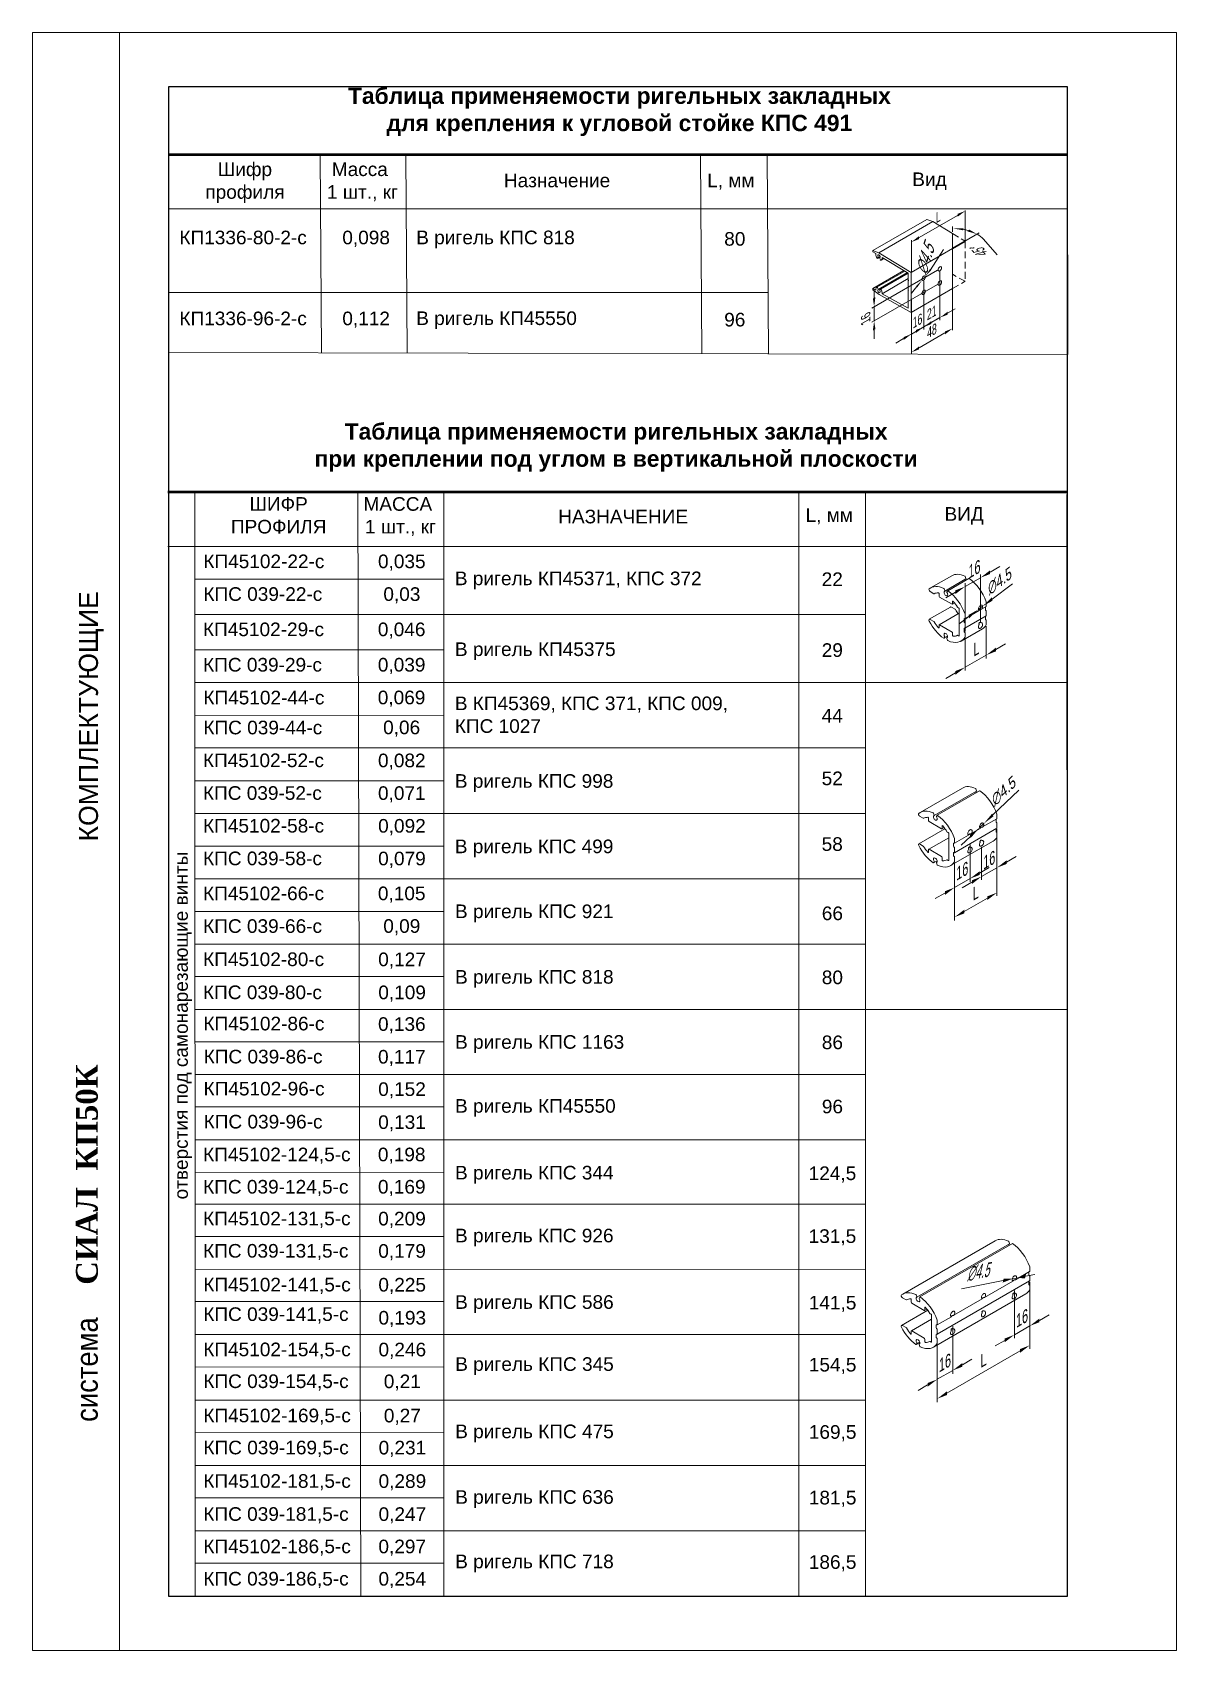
# Model space of a CAD drawing. Extents: x -37 to 4620, y -49 to 348.
# Drawn here: x 1050 to 1260, y 0 to 297 of the extents above; entities that cross this region are included whole.
import ezdxf
from ezdxf.enums import TextEntityAlignment as Align

# ---------------------------------------------------------------- set-up
doc = ezdxf.new("R2010")
doc.units = 0
doc.header["$LTSCALE"] = 5
doc.linetypes.add('ACAD_ISO03W100', pattern=[30, 12, -18])
doc.linetypes.add('HIDDEN', pattern=[0.375, 0.25, -0.125])
doc.layers.get('0').update_dxf_attribs({"linetype": 'CONTINUOUS', "lineweight": 30})
for name, color, linetype, lineweight in [('2', 3, 'HIDDEN', 13), ('3', 1, 'CONTINUOUS', 20), ('4', 160, 'CONTINUOUS', 18), ('PV-7184', 7, 'CONTINUOUS', 15), ('PV-8BE8', 7, 'CONTINUOUS', 15), ('Рамки', 1, 'CONTINUOUS', 15), ('Текстовый', 7, 'CONTINUOUS', 9)]:
    doc.layers.add(name, color=color, linetype=linetype, lineweight=lineweight)
doc.layers.add('Скрытые', color=14, linetype='CONTINUOUS', plot=False)
doc.styles.add('24', font='RUSS.SHX', dxfattribs={"width": 0.7, "height": 2.4})
doc.styles.add('3', font='RUSS.SHX', dxfattribs={"width": 0.7, "height": 3})
doc.styles.add('8', font='RUSS.SHX', dxfattribs={"width": 0.7, "height": 8})
doc.styles.add('Каталожный', font='arial.ttf', dxfattribs={"height": 2.5})
doc.styles.add('Фирм', font='arial.ttf', dxfattribs={"height": 3.5})
doc.styles.add('Фирм5', font='timesbd.ttf', dxfattribs={"height": 4})

msp = doc.modelspace()

# ---------------------------------------------------------------- texts
at = {"layer": '4', "extrusion": (0.800002, 0.163292, 0.57735), "style": '8', "width": 0.7}
msp.add_text('∅4.5', height=3.2, rotation=315, dxfattribs=at).set_placement((4.502, 40.365, 1547.103))
at = {"layer": '4', "extrusion": (0.707107, -0.408248, 0.57735), "style": '24', "width": 0.7}
for s, rotation, p in [('16', 315, (781.214, -502.245, 820.341)), ('∅4.5', 323.68153, (780.546, -512.215, 819.123)), ('L', 315, (769.286, -515.977, 820.341))]:
    msp.add_text(s, height=3, rotation=rotation, dxfattribs=at).set_placement(p)
at = {"layer": '4', "extrusion": (0.707107, -0.408248, 0.57735), "attachment_point": 5}
for s, insert, char_height, text_direction, style in [('\\A1;L', (1216.262, 263.169, 914.045), 2.4, (0.707107, 0.408248, -0.57735), '24'), ('\\A1;21', (1215.06, 245.581, 920.011), 2.4, (0.707107, 0.408248, -0.57735), '24'), ('\\A1;16', (1202.932, 244.436, 934.056), 2.4, (0, 0.816497, 0.57735), '24'), ('\\A1;16', (1212.444, 244.07, 922.148), 2.4, (0.707107, 0.408248, -0.57735), '24'), ('\\A1;48', (1215.095, 242.258, 917.254), 2.4, (0.707107, 0.408248, -0.57735), '24'), ('\\A1;∅4.5', (1228.293, 157.795, 101.121), 3, (0.672193, 0.641485, -0.369667), '24'), ('\\A1;16', (1225.614, 145.124, 96.442), 3, (0.707107, 0.408248, -0.57735), '24'), ('\\A1;16', (1220.664, 143.113, 101.082), 3, (0.707107, 0.408248, -0.57735), '24'), ('\\A1;L', (1223.139, 139.115, 95.224), 3, (0.707107, 0.408248, -0.57735), '24'), ('\\A1;∅4.5', (1223.912, 69.545, 11.173), 3, (0.671215, 0.130699, -0.729649), '24'), ('\\A1;16', (1231.632, 61.024, -4.308), 3, (0.707107, 0.408248, -0.57735), '24'), ('\\A1;{\\H0.8x;16}', (1217.49, 52.859, 7.239), 3.75, (0.707107, 0.408248, -0.57735), '3'), ('\\A1;L', (1224.561, 53.376, -1.055), 3, (0.707107, 0.408248, -0.57735), '24')]:
    msp.add_mtext(s, dxfattribs=dict(at, insert=insert, char_height=char_height, text_direction=text_direction, style=style))
at = {"layer": '4', "extrusion": (-1.2e-15, 0.816497, 0.57735), "insert": (1223.686, 256.975, 924.254), "char_height": 2.4, "attachment_point": 5, "text_direction": (-0.451771, 0.515074, -0.728424), "style": '24'}
msp.add_mtext('\\A1;45°', dxfattribs=at)
at = {"layer": 'Текстовый', "style": 'Фирм'}
msp.add_text('КОМПЛЕКТУЮЩИЕ', height=3.5, rotation=90, dxfattribs=at).set_placement((1062.043, 148.5))
at = {"layer": 'Текстовый', "style": 'Фирм5'}
msp.add_text('СИАЛ  КП50К', height=4, rotation=90, dxfattribs=at).set_placement((1062, 87.369), align=Align.CENTER)
at = {"layer": 'Текстовый', "style": 'Фирм', "width": 0.9}
msp.add_text(' система ', height=4, rotation=90, dxfattribs=at).set_placement((1062, 51.576), align=Align.CENTER)
at = {"layer": 'Текстовый', "color": 1, "linetype": 'Continuous', "style": 'Каталожный'}
for s, insert, char_height, width, attachment_point in [('\\pxqc;{\\fArial|b1|i0|c204|p34;\\C256;Таблица применяемости ригельных закладных\\Pдля крепления к угловой стойке КПС 491}', (1075.234, 286.871), 3, 165, 1), ('\\pxqc;Шифр профиля', (1079.474, 273.126), 2.5, 19.07565, 1), ('\\pxqc;Масса\\P 1 шт., кг', (1100.557, 273.127), 2.5, 19.07565, 1), ('\\pxqc;Назначение', (1136.791, 271.071), 2.5, 19.00601, 1), ('\\pxqc;L, мм', (1172.147, 271.074, -1230.898), 2.5, 12.07883, 1), ('\\pxqc;Вид', (1214.639, 269.679, -76.845), 2.5, 34.37828, 5), ('\\pxql;КП1336-80-2-c', (1076.992, 260.603, -76.845), 2.5, 24.60508, 1), ('\\pxqc;0,098', (1103.543, 260.603, -76.845), 2.5, 15.42599, 1), ('\\pxql;В ригель КПC 818', (1120.447, 260.614, -76.845), 2.5, 71.03655, 1), ('\\pxqc;80', (1172.787, 260.351, -76.845), 2.5, 12.25481, 1), ('\\pxql;КП1336-96-2-c', (1076.992, 245.747, -76.845), 2.5, 24.60508, 1), ('\\pxqc;0,112', (1103.543, 245.747, -76.845), 2.5, 15.42599, 1), ('\\pxql;В ригель КП45550', (1120.447, 245.79, -76.845), 2.5, 71.03655, 1), ('\\pxqc;96', (1172.787, 245.528, -76.845), 2.5, 12.25481, 1), ('\\pxqc;{\\fArial|b1|i0|c204|p34;\\C256;Таблица применяемости ригельных закладных\\Pпри креплении под углом в вертикальной плоскости}', (1074.628, 225.272, 0), 3, 165, 1), ('\\pxqc;ШИФР ПРОФИЛЯ', (1085.661, 211.697, 0.001), 2.5, 19.07565, 1), ('\\pxqc;МАССА\\P 1 шт., кг', (1107.533, 211.698, 0.001), 2.5, 19.07565, 1), ('\\pxqc;НАЗНАЧЕНИЕ', (1148.918, 209.389, 0.001), 2.5, 19.00601, 1), ('\\pxqc;L, мм', (1190.201, 209.645, 0.001), 2.5, 12.07883, 1), ('\\pxqc;ВИД', (1221.001, 208.25, 0.001), 2.5, 34.37828, 5), ('\\pxql;КП45102-22-c', (1081.386, 201.165, 0.001), 2.5, 24.60508, 1), ('\\pxqc;0,035', (1110.088, 201.165, 0.001), 2.5, 15.42599, 1), ('\\pxql;В ригель КП45371, КПС 372', (1127.537, 198.041, 0.001), 2.5, 52.99312, 1), ('\\pxqc;22', (1190.667, 197.881, 0.001), 2.5, 12.26033, 1), ('\\pxql;КПC 039-22-c', (1081.386, 195.165, 0.001), 2.5, 24.60508, 1), ('\\pxqc;0,03', (1110.102, 195.158, 0.001), 2.5, 15.42599, 1), ('\\pxql;КП45102-29-c', (1081.318, 188.685, 0.001), 2.5, 25.49315, 1), ('\\pxqc;0,046', (1110.02, 188.685, 0.001), 2.5, 15.5044, 1), ('\\pxql;В ригель КП45375', (1127.55, 185.043, 0.001), 2.5, 52.99312, 1), ('\\pxqc;29', (1190.68, 184.881, 0.001), 2.5, 12.26033, 1), ('\\pxql;КПC 039-29-c', (1081.332, 182.192, 0.001), 2.5, 25.49315, 1), ('\\pxqc;0,039', (1110.02, 182.192, 0.001), 2.5, 15.5044, 1), ('\\pxql;КП45102-44-c', (1081.386, 176.165, 0.001), 2.5, 24.60508, 1), ('\\pxqc;0,069', (1110.006, 176.185, 0.001), 2.5, 15.5044, 1), ('\\pxql;В КП45369, КПС 371, КПС 009,\\PКПС 1027', (1127.535, 175.108, 0.001), 2.5, 67.38963, 1), ('\\pxqc;44', (1190.667, 172.839, 0.001), 2.5, 12.26033, 1), ('\\pxql;КПC 039-44-c', (1081.386, 170.667, 0.001), 2.5, 24.60508, 1), ('\\pxqc;0,06', (1110.019, 170.692, 0.001), 2.5, 15.5044, 1), ('\\pxql;КП45102-52-c', (1081.305, 164.648, 0.001), 2.5, 25.49315, 1), ('\\pxqc;0,082', (1110.088, 164.628, 0.001), 2.5, 15.42599, 1), ('\\pxql;В ригель КПC 998', (1127.533, 160.858, 0.001), 2.5, 52.99312, 1), ('\\pxqc;52', (1190.666, 161.337, 0.001), 2.5, 12.26033, 1), ('\\pxql;КПC 039-52-c', (1081.305, 158.652, 0.001), 2.5, 25.49315, 1), ('\\pxqc;0,071', (1110.088, 158.632, 0.001), 2.5, 15.42599, 1), ('\\pxql;КП45102-58-c', (1081.331, 152.646, 0.001), 2.5, 25.49315, 1), ('\\pxqc;0,092', (1110.114, 152.626, 0.001), 2.5, 15.42599, 1), ('\\pxql;В ригель КПC 499', (1127.533, 148.855, 0.001), 2.5, 52.99312, 1), ('\\pxqc;58', (1190.664, 149.278, 0.001), 2.5, 12.26033, 1), ('\\pxql;КПC 039-58-c', (1081.331, 146.65, 0.001), 2.5, 25.49315, 1), ('\\pxqc;0,079', (1110.114, 146.63, 0.001), 2.5, 15.42599, 1), ('\\pxql;КП45102-66-с', (1081.331, 140.229, 0.001), 2.5, 25.49315, 1), ('\\pxqc;0,105', (1110.032, 140.229, 0.001), 2.5, 15.5044, 1), ('\\pxql;В ригель КПC 921', (1127.559, 136.94, 0.001), 2.5, 52.99312, 1), ('\\pxql;КПС 039-66-с', (1081.344, 134.228, 0.001), 2.5, 25.39761, 1), ('\\pxqc;0,09', (1110.046, 134.24, 0.001), 2.5, 15.5044, 1), ('\\pxqc;66', (1190.692, 136.567, 0.001), 2.5, 12.26033, 1), ('\\pxql;КП45102-80-с', (1081.344, 128.137, 0.001), 2.5, 25.49315, 1), ('\\pxqc;0,127', (1110.127, 128.117, 0.001), 2.5, 15.42599, 1), ('\\pxql;В ригель КПC 818', (1127.571, 124.908, 0.001), 2.5, 52.99312, 1), ('\\pxqc;80', (1190.692, 124.822, 0.001), 2.5, 12.26033, 1), ('\\pxql;КПС 039-80-с', (1081.318, 122.069, 0.001), 2.5, 25.49315, 1), ('\\pxqc;0,109', (1110.141, 122.055, 0.001), 2.5, 15.42599, 1), ('\\pxql;КП45102-86-с', (1081.393, 116.334, -0.007), 2.5, 24.60508, 1), ('\\pxqc;0,136', (1110.094, 116.246, -0.009), 2.5, 15.42599, 1), ('\\pxql;В ригель КПC 1163', (1127.573, 112.96, 0.001), 2.5, 52.99312, 1), ('\\pxqc;86', (1190.694, 112.886, 0.004), 2.5, 12.26033, 1), ('\\pxql;КПС 039-86-с', (1081.438, 110.274, -0.007), 2.5, 24.60508, 1), ('\\pxqc;0,117', (1110.095, 110.243, -0.001), 2.5, 15.42599, 1), ('\\pxql;КП45102-96-с', (1081.422, 104.39), 2.5, 24.60508, 1), ('\\pxqc;0,152', (1110.124, 104.299), 2.5, 15.42599, 1), ('\\pxql;В ригель КП45550', (1127.567, 101.225), 2.5, 52.99312, 1), ('\\pxqc;96', (1190.703, 101.116), 2.5, 12.26033, 1), ('\\pxql;КПС 039-96-с', (1081.436, 98.33), 2.5, 24.60508, 1), ('\\pxqc;0,131', (1110.122, 98.242), 2.5, 15.42599, 1), ('\\pxql;КП45102-124,5-с', (1081.342, 92.312), 2.5, 27.28642, 1), ('\\pxqc;0,198', (1110.029, 92.312), 2.5, 15.5044, 1), ('\\pxql;КПС 039-124,5-с', (1081.341, 86.385), 2.5, 27.28642, 1), ('\\pxqc;0,169', (1110.042, 86.385), 2.5, 15.5044, 1), ('\\pxql;В ригель КПC 344', (1127.566, 88.974), 2.5, 52.99312, 1), ('\\pxqc;124,5', (1190.702, 88.864), 2.5, 12.26033, 1), ('\\pxql;КП45102-131,5-с', (1081.341, 80.559), 2.5, 26.33706, 1), ('\\pxqc;0,209', (1110.124, 80.539), 2.5, 15.42599, 1), ('\\pxql;В ригель КПC 926', (1127.566, 77.436), 2.5, 52.99312, 1), ('\\pxqc;131,5', (1190.701, 77.325), 2.5, 12.26033, 1), ('\\pxql;КПС 039-131,5-с', (1081.339, 74.628), 2.5, 28.81799, 1), ('\\pxqc;0,179', (1110.138, 74.602), 2.5, 15.42599, 1), ('\\pxql;КП45102-141,5-с', (1081.367, 68.425), 2.5, 27.3127, 1), ('\\pxqc;0,225', (1110.157, 68.404), 2.5, 15.42599, 1), ('\\pxql;КПС 039-141,5-с', (1081.367, 63.003), 2.5, 29.5319, 1), ('\\pxqc;0,193', (1110.171, 62.343), 2.5, 15.42599, 1), ('\\pxql;В ригель КПC 586', (1127.591, 65.227), 2.5, 52.99312, 1), ('\\pxqc;141,5', (1190.727, 65.115), 2.5, 12.26033, 1), ('\\pxql;КП45102-154,5-с', (1081.367, 56.532), 2.5, 25.49315, 1), ('\\pxqc;0,246', (1110.18, 56.51), 2.5, 15.42599, 1), ('\\pxql;В ригель КПC 345', (1127.604, 53.845), 2.5, 52.99312, 1), ('\\pxqc;154,5', (1190.74, 53.731), 2.5, 12.26033, 1), ('\\pxql;КПС 039-154,5-с', (1081.381, 50.694), 2.5, 27.60418, 1), ('\\pxqc;0,21', (1110.179, 50.672), 2.5, 15.42599, 1), ('\\pxql;КП45102-169,5-с', (1081.381, 44.411), 2.5, 26.72953, 1), ('\\pxqc;0,27', (1110.186, 44.391), 2.5, 15.42599, 1), ('\\pxql;В ригель КПC 475', (1127.603, 41.491), 2.5, 52.99312, 1), ('\\pxqc;169,5', (1190.74, 41.38), 2.5, 12.26033, 1), ('\\pxql;КПС 039-169,5-с', (1081.395, 38.527), 2.5, 26.72953, 1), ('\\pxqc;0,231', (1110.2, 38.507), 2.5, 15.42599, 1), ('\\pxql;КП45102-181,5-с', (1081.38, 32.384), 2.5, 26.85962, 1), ('\\pxqc;0,289', (1110.193, 32.364), 2.5, 15.42599, 1), ('\\pxql;В ригель КПC 636', (1127.602, 29.444), 2.5, 52.99312, 1), ('\\pxqc;181,5', (1190.739, 29.332), 2.5, 12.26033, 1), ('\\pxql;КПС 039-181,5-с', (1081.38, 26.324), 2.5, 26.85962, 1), ('\\pxqc;0,247', (1110.193, 26.304), 2.5, 15.42599, 1), ('\\pxql;КП45102-186,5-с', (1081.38, 20.387), 2.5, 26.51132, 1), ('\\pxqc;0,297', (1110.164, 20.367), 2.5, 15.42599, 1), ('\\pxql;В ригель КПC 718', (1127.602, 17.623), 2.5, 52.99312, 1), ('\\pxqc;186,5', (1190.738, 17.511), 2.5, 12.26033, 1), ('\\pxql;КПС 039-186,5-с', (1081.38, 14.451), 2.5, 26.51132, 1), ('\\pxqc;0,254', (1110.177, 14.431), 2.5, 15.42599, 1)]:
    msp.add_mtext(s, dxfattribs=dict(at, insert=insert, char_height=char_height, width=width, attachment_point=attachment_point))
at = {"layer": 'Текстовый', "color": 1, "linetype": 'Continuous', "insert": (1076.03, 82.809), "char_height": 2.5, "width": 69.30748, "attachment_point": 1, "rotation": 90, "style": 'Каталожный'}
msp.add_mtext('\\pxql;отверстия под самонарезающие винты', dxfattribs=at)

# ---------------------------------------------------------------- blocks, each defined once
blk = doc.blocks.new('*U45')
at = {"layer": 'PV-7184'}
for p, q in [((-119.3, -379.5, 260.2), (-146.9, -393.8, 246.9)), ((-143.3, -393.4, 250.1), (-120.9, -381.8, 260.9)), ((-132.2, -404.5, 272.3), (-120.9, -381.8, 260.9)), ((-118.1, -382.4, 264.3), (-130.1, -406.4, 276.3)), ((-116.8, -380.8, 264), (-129.5, -406.1, 276.7)), ((-115.1, -380.8, 265.7), (-127.2, -405, 277.8)), ((-126.3, -404.6, 278.3), (-112.9, -377.8, 264.9)), ((-120.9, -381.8, 260.9), (-120.6, -382.1, 261.5)), ((-113.4, -377.3, 263.9), (-119.3, -379.5, 260.2)), ((-118.1, -382.4, 264.3), (-118, -381.7, 263.7)), ((-116.7, -381, 264.4), (-115.8, -381.2, 265.4)), ((-115.6, -379.1, 263.5), (-112.9, -377.8, 264.9)), ((-115.3, -379.5, 264.2), (-115.6, -379.1, 263.5)), ((-112.9, -377.8, 264.9), (-113.4, -377.3, 263.9)), ((-164.8, -429.5, 264.7), (-146.9, -393.8, 246.9)), ((-146.9, -393.8, 246.9), (-131.9, -408.8, 276.9)), ((-140.7, -396, 255.4), (-143.3, -393.4, 250.1)), ((-140.9, -396.3, 255.4), (-140.7, -396, 255.4)), ((-140.5, -396.2, 255.7), (-140.9, -396.3, 255.4)), ((-140.8, -396.3, 255.5), (-140.7, -396, 255.4)), ((-136.8, -399.9, 263), (-140.5, -396.2, 255.7)), ((-137.1, -400.1, 263), (-136.8, -399.9, 263)), ((-136.7, -400, 263.4), (-137.1, -400.1, 263)), ((-137, -400.1, 263.1), (-136.8, -399.9, 263)), ((-133, -403.7, 270.7), (-136.7, -400, 263.4)), ((-131.9, -408.8, 276.9), (-103.6, -395.1, 291.5)), ((-107.3, -395.4, 288.1), (-130.2, -406.5, 276.3)), ((-126.9, -441.8, 314.9), (-103.6, -395.1, 291.5)), ((-122.1, -438.6, 316.5), (-98.8, -392, 293.2)), ((-107.8, -393.8, 286), (-109, -396.2, 287.3)), ((-107.6, -395.1, 287.5), (-107.3, -395.4, 288.1)), ((-106.2, -393.5, 287.3), (-107.1, -393.4, 286.3)), ((-106, -393.8, 287.7), (-106.1, -393.8, 287.7)), ((-104.8, -392.1, 287.4), (-105.9, -394.4, 288.5)), ((-104.8, -392.2, 287.4), (-104.8, -392.9, 288)), ((-103.6, -395.1, 291.5), (-98.8, -392, 293.2)), ((-101.9, -392.8, 290.9), (-102.3, -392.5, 290.2)), ((-99.3, -391.5, 292.2), (-101.9, -392.8, 290.9)), ((-98.8, -392, 293.2), (-99.3, -391.5, 292.2)), ((-149.8, -444.5, 294.7), (-131.9, -408.8, 276.9)), ((-133.3, -404, 270.7), (-133, -403.7, 270.7)), ((-132.8, -403.9, 271), (-133.3, -404, 270.7)), ((-133.1, -403.9, 270.8), (-133, -403.7, 270.7)), ((-130.2, -406.5, 276.3), (-132.8, -403.9, 271)), ((-164.8, -429.5, 264.7), (-149.8, -444.5, 294.7)), ((-149.8, -444.5, 294.7), (-144.1, -450.1, 306)), ((-144.1, -450.1, 306), (-126.9, -441.8, 314.9)), ((-126.9, -441.8, 314.9), (-122.1, -438.6, 316.5))]:
    blk.add_line(p, q, dxfattribs=at)
at = {"layer": 'PV-7184', "extrusion": (-0.57735, 0.57735, 0.57735)}
for centre, major_axis, start_param, end_param in [((-117.9, -380.8, 262.9), (2.83, 0, 2.83), -2.356194, -1.452345), ((-118.4, -382.4, 264), (0.354, 0, 0.354), -1.452345, 0.261799), ((-118.4, -381.8, 263.4), (0.354, 0, 0.354), 0.261799, 1.592191), ((-116.4, -380.8, 264.4), (-0.354, 0, -0.354), -0.021395, 1.308997), ((-115.6, -381, 265.4), (0.354, 0, 0.354), -1.832596, -0.118452), ((-117.9, -380.8, 262.9), (2.83, 0, 2.83), -0.118452, 0.785398), ((-104.9, -393.8, 288.9), (-2.83, 0, -2.83), -0.118452, 0.785398), ((-107.3, -393.6, 286.3), (-0.354, 0, -0.354), -1.832596, -0.118452), ((-106.4, -393.8, 287.4), (0.354, 0, 0.354), -0.021395, 1.308997), ((-104.4, -392.1, 287.8), (-0.354, 0, -0.354), -1.452345, 0.261799), ((-104.5, -392.8, 288.3), (-0.354, 0, -0.354), 0.261799, 1.592191), ((-104.9, -393.8, 288.9), (-2.83, 0, -2.83), -2.356194, -1.452345)]:
    blk.add_ellipse(centre, major_axis=major_axis, ratio=0.57735, start_param=start_param, end_param=end_param, dxfattribs=at)
at = {"layer": 'PV-7184', "extrusion": (0.57735, -0.57735, -0.57735)}
for centre, major_axis, start_param, end_param in [((-117.9, -380.8, 262.9), (-1.13, 0, -1.13), -1.592191, 3.162988), ((-104.9, -393.8, 288.9), (1.13, 0, 1.13), -1.592191, 3.162988), ((-147.4, -409.3, 261.9), (0, 1.59, -1.59), -5.497787, 0.785398), ((-142.1, -414.6, 272.5), (0, 1.59, -1.59), -5.497787, 0.785398), ((-154.4, -423.3, 268.9), (0, -1.59, 1.59), -5.497787, 0.785398), ((-149.1, -428.6, 279.5), (0, -1.59, 1.59), -5.497787, 0.785398)]:
    blk.add_ellipse(centre, major_axis=major_axis, ratio=0.57735, start_param=start_param, end_param=end_param, dxfattribs=at)

# ---------------------------------------------------------------- linework, layer by layer
at = {"linetype": 'Continuous', "lineweight": 50}
for p, q in [((1075, 274.591, -76.845), (1240, 274.596, -76.812)), ((1074.831, 212.662, 0.001), (1239.831, 212.667, 0.034))]:
    msp.add_line(p, q, dxfattribs=at)
at = {"linetype": 'ACAD_ISO03W100', "ltscale": 0.3, "extrusion": (0.707107, -0.408248, 0.57735)}
msp.add_line((1218.878, 257.317, 923.633), (1221.212, 258.664, 921.728), dxfattribs=at)
at = {"layer": '2', "extrusion": (0.016831, 0.806548, 0.590929)}
msp.add_line((1218.878, 260.076, 919.868), (1221.212, 258.664, 921.728), dxfattribs=at)
at = {"layer": '2', "extrusion": (0.707107, -0.408248, 0.57735)}
for p, q in [((1221.212, 258.664, 921.728), (1221.212, 251.316, 916.532)), ((1221.212, 251.316, 916.532), (1218.878, 252.599, 914.581)), ((1218.878, 249.969, 918.437), (1221.212, 251.316, 916.532))]:
    msp.add_line(p, q, dxfattribs=at)
at = {"layer": '3', "color": 0, "linetype": 'Continuous'}
for p, q in [((1075, 264.591, -841.589), (1240, 264.591, -76.845)), ((1074.831, 202.662, -764.743), (1239.831, 202.662, 0.001))]:
    msp.add_line(p, q, dxfattribs=at)
at = {"layer": '4', "linetype": 'Continuous'}
msp.add_line((1066, 297), (1066, 0), dxfattribs=at)
at = {"layer": '4', "extrusion": (0.707107, -0.408248, 0.57735)}
for p, q in [((1212.726, 259.331, 915.662), (1219.798, 263.414, 909.889)), ((1221.212, 258.664, 921.728), (1221.212, 264.302, 908.387)), ((1211.312, 252.949, -76.845), (1211.312, 258.861, 916.517)), ((1217.197, 257.125, 1928.843), (1214.834, 253.444, 1928.887)), ((1216.121, 253.357, 924.211), (1204.063, 246.396, 934.056)), ((1216.545, 253.112, 923.518), (1216.545, 244.152, 917.182)), ((1216.121, 250.744, 922.363), (1204.063, 243.783, 932.208)), ((1204.488, 248.274, 934.864), (1204.488, 249.907, 936.019)), ((1212.316, 250.33, 926.73), (1211.334, 249.115, 927.073)), ((1213.575, 251.397, 925.943), (1213.575, 242.437, 919.607)), ((1213.575, 251.397, 925.943), (1213.575, 242.437, 919.607)), ((1218.878, 249.994, 918.091), (1218.878, 242.351, 912.687)), ((1204.488, 246.641, 933.709), (1204.488, 244.028, 931.862)), ((1211.312, 248.05, 926.347), (1211.312, 241.131, 921.455)), ((1211.312, 245.626, 924.269), (1211.312, 238.025, 918.894)), ((1213.575, 242.927, 919.954), (1216.545, 244.642, 917.529)), ((1214.989, 243.744, 918.799), (1216.403, 244.56, 917.644)), ((1217.959, 245.458, 916.374), (1219.373, 246.275, 915.219)), ((1204.488, 242.395, 930.707), (1204.488, 240.762, 929.552)), ((1209.898, 240.804, 922.956), (1208.484, 239.988, 924.111)), ((1212.161, 242.111, 921.108), (1210.747, 241.294, 922.263)), ((1213.575, 242.927, 919.954), (1211.312, 241.621, 921.801)), ((1217.464, 241.83, 914.05), (1212.726, 239.094, 917.918)), ((1221.18, 195.285, 63.326), (1224.008, 196.918, 61.017)), ((1224.008, 188.727, 55.224), (1224.008, 197.53, 61.45)), ((1225.776, 197.939, 59.573), (1227.544, 198.959, 58.13)), ((1219.412, 194.264, 64.769), (1217.644, 193.244, 66.213)), ((1221.18, 187.024, 57.484), (1221.18, 195.897, 63.759)), ((1229.889, 195.812, 53.033), (1226.149, 192.994, 55.62)), ((1223.615, 191.084, 57.373), (1224.402, 191.677, 56.829)), ((1221.868, 189.767, 58.582), (1220.12, 188.45, 59.791)), ((1225.069, 188.044, 53.443), (1225.069, 182.103, 49.242)), ((1221.18, 185.799, 56.618), (1221.18, 179.858, 52.417)), ((1226.837, 183.736, 48.232), (1228.605, 184.757, 46.788)), ((1221.18, 180.47, 52.85), (1225.069, 182.716, 49.675)), ((1217.644, 178.429, 55.737), (1219.412, 179.45, 54.294)), ((1231.029, 157.919, 98.857), (1226.258, 153.365, 101.48)), ((1223.821, 151.04, 102.82), (1224.578, 151.762, 102.405)), ((1222.141, 149.436, 103.745), (1220.46, 147.832, 104.669)), ((1227.028, 150.788, 98.715), (1227.028, 138.503, 90.028)), ((1227.028, 149.085, 97.511), (1227.028, 143.083, 93.267)), ((1222.078, 147.931, 102.757), (1222.078, 141.072, 97.907)), ((1224.199, 147.452, 99.821), (1224.199, 141.45, 95.576)), ((1228.796, 144.716, 92.256), (1230.563, 145.736, 90.813)), ((1219.25, 144.595, 103.862), (1219.25, 134.012, 96.379)), ((1219.25, 144.595, 103.862), (1219.25, 139.439, 100.216)), ((1223.846, 142.705, 96.897), (1225.614, 143.725, 95.453)), ((1227.028, 143.695, 93.7), (1224.199, 142.062, 96.009)), ((1219.25, 140.051, 100.649), (1222.078, 141.684, 98.34)), ((1222.432, 141.042, 97.453), (1220.664, 140.021, 98.896)), ((1217.482, 139.031, 102.093), (1215.714, 138.01, 103.536)), ((1221.017, 135.645, 95.369), (1225.26, 138.094, 91.905)), ((1230.595, 68.389, 2.17), (1229.84, 68.242, 2.991)), ((1232.273, 68.716, 0.346), (1233.951, 69.042, -1.478)), ((1220.525, 66.428, 13.117), (1228.162, 67.915, 4.815)), ((1230.218, 66.07, 0.993), (1230.218, 57.349, -5.174)), ((1233.046, 67.703, -1.316), (1233.046, 58.982, -7.483)), ((1233.046, 66, -2.521), (1233.046, 55.417, -10.004)), ((1218.904, 59.538, 10.231), (1218.904, 50.817, 4.064)), ((1233.046, 59.595, -7.05), (1230.218, 57.962, -4.741)), ((1234.814, 60.615, -8.493), (1236.582, 61.636, -9.937)), ((1228.45, 56.941, -3.297), (1226.682, 55.92, -1.854)), ((1216.076, 56.202, 11.336), (1216.076, 45.619, 3.853)), ((1216.076, 56.202, 11.336), (1216.076, 49.184, 6.373)), ((1217.843, 47.252, 2.842), (1231.278, 55.009, -8.127)), ((1220.672, 52.45, 3.054), (1222.44, 53.471, 1.61)), ((1216.076, 49.797, 6.806), (1218.904, 51.43, 4.497)), ((1214.308, 48.776, 8.25), (1212.54, 47.755, 9.693))]:
    msp.add_line(p, q, dxfattribs=at)
at = {"layer": '4', "extrusion": (-1.2e-15, 0.816497, 0.57735)}
for p, q in [((1218.878, 260.422, 919.378), (1218.878, 261.389, 918.01)), ((1221.155, 258.696, 921.82), (1223.787, 260.215, 919.67)), ((1224.537, 259.035, 921.339), (1227.067, 256.151, 925.418))]:
    msp.add_line(p, q, dxfattribs=at)
for start, end in [(243.14262, 251.85738), (206.85738, 225)]:
    msp.add_arc((-1218.878, 605.582, 743.437), 6.343, start, end, dxfattribs=at)
at = {"layer": '4', "extrusion": (0.707107, -0.408248, 0.57735)}
for centre, radius, end in [((777.744, -510.135, 820.341), 0.563, 40.0759), ((743.217, -484.611, 863.074), 0.562, 49.47425)]:
    msp.add_arc(centre, radius, 298.20469, end, dxfattribs=at)
for points in [[(838.257, 209.299, 1280.313), (837.786, 208.827, 1280.313), (839.436, 207.649, 1280.313)], [(831.186, 216.37, 1280.313), (830.715, 215.898, 1280.313), (829.536, 217.548, 1280.313)], [(826.976, 1040.933, 1869.192), (826.836, 1040.418, 1869.192), (825.362, 1041.096, 1869.192)], [(823.021, 223.035, 1290.088), (822.88, 222.52, 1290.088), (824.494, 222.356, 1290.088)], [(817.019, 232.975, 1290.088), (817.491, 232.504, 1290.088), (815.841, 231.326, 1290.088)], [(811.928, 227.884, 1290.088), (812.4, 227.413, 1290.088), (813.578, 229.063, 1290.088)], [(818.819, 213.3, 1290.088), (818.347, 212.829, 1290.088), (817.169, 214.479, 1290.088)], [(821.789, 210.33, 1290.088), (821.317, 209.859, 1290.088), (820.139, 211.509, 1290.088)], [(813.727, 218.391, 1290.088), (813.256, 217.92, 1290.088), (814.906, 216.741, 1290.088)], [(815.99, 216.128, 1290.088), (815.519, 215.657, 1290.088), (817.169, 214.479, 1290.088)], [(818.398, 207.633, 1289.878), (817.927, 207.161, 1289.878), (819.577, 205.983, 1289.878)], [(813.661, 212.37, 1289.878), (813.189, 211.899, 1289.878), (812.011, 213.549, 1289.878)], [(784.603, -506.812, 820.341), (784.013, -507.401, 820.341), (782.54, -505.339, 820.341)], [(778.239, -500.448, 820.341), (777.649, -501.037, 820.341), (779.712, -502.511, 820.341)], [(780.459, -511.613, 820.341), (779.965, -512.284, 820.341), (778.198, -510.468, 820.341)], [(775.524, -507.985, 820.341), (775.03, -508.657, 820.341), (777.291, -509.802, 820.341)], [(772.833, -520.703, 820.341), (772.244, -521.292, 820.341), (770.771, -519.23, 820.341)], [(765.409, -513.278, 820.341), (764.819, -513.867, 820.341), (766.882, -515.34, 820.341)], [(746.136, -485.626, 863.074), (745.759, -486.369, 863.074), (743.718, -484.866, 863.074)], [(740.675, -482.853, 863.074), (740.297, -483.596, 863.074), (742.715, -484.357, 863.074)], [(735.804, -491.317, 863.074), (735.214, -491.907, 863.074), (733.741, -489.844, 863.074)], [(740.02, -497, 863.074), (739.431, -497.59, 863.074), (737.958, -495.527, 863.074)], [(729.44, -484.953, 863.074), (728.85, -485.543, 863.074), (730.913, -487.016, 863.074)], [(733.656, -490.636, 863.074), (733.067, -491.226, 863.074), (735.129, -492.699, 863.074)], [(732.518, -497.431, 863.074), (731.929, -498.02, 863.074), (733.991, -499.494, 863.074)], [(728.275, -493.189, 863.074), (727.686, -493.778, 863.074), (726.213, -491.715, 863.074)], [(676.019, -595.831, 843.496), (675.274, -596.205, 843.496), (674.524, -593.783, 843.496)], [(673.27, -590.357, 843.496), (672.525, -590.731, 843.496), (674.019, -592.778, 843.496)], [(670.196, -606.549, 843.496), (669.607, -607.138, 843.496), (668.134, -605.076, 843.496)], [(663.832, -600.185, 843.496), (663.243, -600.774, 843.496), (665.305, -602.247, 843.496)], [(663.573, -606.101, 843.496), (662.984, -606.69, 843.496), (665.046, -608.163, 843.496)], [(656.054, -592.407, 843.496), (655.465, -592.996, 843.496), (653.991, -590.934, 843.496)], [(649.69, -586.043, 843.496), (649.101, -586.632, 843.496), (651.163, -588.105, 843.496)], [(650.138, -592.666, 843.496), (649.549, -593.255, 843.496), (648.076, -591.193, 843.496)]]:
    msp.add_solid(points, dxfattribs=at)
at = {"layer": '4', "extrusion": (-1.2e-15, 0.816497, 0.57735)}
for points in [[(-1220.801, 599.883, 743.437), (-1220.906, 599.225, 743.437), (-1218.878, 599.239, 743.437)], [(-1221.939, 599.653, 743.437), (-1221.548, 600.193, 743.437), (-1223.363, 601.097, 743.437)]]:
    msp.add_solid(points, dxfattribs=at)
at = {"layer": 'PV-8BE8', "extrusion": (-1.1e-15, 0.816497, 0.57735)}
for p, q in [((1218.721, 197.272, -58.317), (1214.832, 195.027, -58.317)), ((1221.332, 196.707, -58.317), (1217.443, 194.461, -58.317)), ((1221.873, 196.759, -58.317), (1217.984, 194.513, -58.317)), ((1221.202, 197.133, -58.317), (1221.341, 196.776, -58.317)), ((1214.764, 194.37, -58.317), (1215.444, 193.978, -58.317)), ((1216.407, 193.984, -58.317), (1216.407, 193.524, -58.317)), ((1216.495, 193.37, -58.317), (1218.793, 192.044, -58.317)), ((1217.452, 194.53, -58.317), (1217.313, 194.888, -58.317)), ((1217.976, 194.505, -58.317), (1217.837, 194.308, -58.317)), ((1218.502, 191.527, -58.317), (1214.613, 189.282, -58.317)), ((1220.119, 190.402, -58.317), (1216.433, 188.274, -58.317)), ((1218.653, 191.512, -58.317), (1219.333, 191.12, -58.317)), ((1219.259, 192.27, -58.317), (1218.856, 192.037, -58.317)), ((1218.882, 192.095, -58.317), (1218.882, 192.555, -58.317)), ((1219.845, 191.436, -58.317), (1220.031, 191.329, -58.317)), ((1220.119, 191.176, -58.317), (1220.119, 186.277, -58.317)), ((1223.757, 190.887, -58.317), (1221.154, 189.384, -58.317)), ((1221.18, 189.441, -58.317), (1221.18, 190.193, -58.317)), ((1225.043, 191.629, -58.317), (1224.208, 191.147, -58.317)), ((1224.892, 191.542, -58.317), (1224.892, 191.074, -58.317)), ((1225.069, 192.439, -58.317), (1225.069, 191.686, -58.317)), ((1225.069, 190.768, -58.317), (1225.069, 189.951, -58.317)), ((1215.444, 188.875, -58.317), (1214.764, 189.267, -58.317)), ((1216.407, 188.216, -58.317), (1216.407, 187.756, -58.317)), ((1218.793, 186.941, -58.317), (1216.495, 188.267, -58.317)), ((1224.346, 187.529, -58.317), (1220.457, 185.284, -58.317)), ((1221.003, 188.829, -58.317), (1221.003, 189.339, -58.317)), ((1221.003, 187.094, -58.317), (1221.003, 187.604, -58.317)), ((1225.043, 189.894, -58.317), (1221.154, 187.649, -58.317)), ((1221.18, 187.706, -58.317), (1221.18, 188.523, -58.317)), ((1224.892, 189.807, -58.317), (1224.892, 189.339, -58.317)), ((1225.069, 189.033, -58.317), (1225.069, 188.28, -58.317)), ((1217.97, 186.182, -58.317), (1217.305, 185.798, -58.317)), ((1217.313, 185.806, -58.317), (1217.452, 186.003, -58.317)), ((1217.837, 185.781, -58.317), (1217.976, 185.423, -58.317)), ((1217.912, 185.888, -58.317), (1217.845, 185.85, -58.317)), ((1218.882, 186.327, -58.317), (1218.882, 186.787, -58.317)), ((1220.031, 186.226, -58.317), (1219.845, 186.333, -58.317)), ((1221.18, 186.035, -58.317), (1221.18, 186.787, -58.317)), ((1220.68, 158.313, 0.001), (1212.902, 153.823, 0.001)), ((1223.291, 157.748, 0.001), (1215.513, 153.257, 0.001)), ((1223.832, 157.8, 0.001), (1216.054, 153.309, 0.001)), ((1223.161, 158.175, 0.001), (1223.3, 157.817, 0.001)), ((1212.834, 153.166, 0.001), (1213.513, 152.773, 0.001)), ((1214.477, 152.78, 0.001), (1214.477, 152.319, 0.001)), ((1214.565, 152.166, 0.001), (1216.863, 150.839, 0.001)), ((1215.522, 153.326, 0.001), (1215.383, 153.684, 0.001)), ((1216.046, 153.301, 0.001), (1215.907, 153.104, 0.001)), ((1227.002, 152.67, 0.001), (1224.399, 151.168, 0.001)), ((1226.851, 152.583, 0.001), (1226.851, 152.115, 0.001)), ((1227.028, 153.48, 0.001), (1227.028, 152.728, 0.001)), ((1227.028, 151.809, 0.001), (1227.028, 150.992, 0.001)), ((1217.489, 150.852, 0.001), (1212.683, 148.077, 0.001)), ((1218.189, 149.198, 0.001), (1214.503, 147.069, 0.001)), ((1217.329, 151.066, 0.001), (1216.926, 150.833, 0.001)), ((1216.952, 150.89, 0.001), (1216.952, 151.351, 0.001)), ((1217.915, 150.232, 0.001), (1218.101, 150.125, 0.001)), ((1218.189, 149.972, 0.001), (1218.189, 145.073, 0.001)), ((1226.305, 148.571, 0.001), (1218.527, 144.08, 0.001)), ((1227.002, 150.935, 0.001), (1219.224, 146.445, 0.001)), ((1221.827, 149.682, 0.001), (1219.224, 148.18, 0.001)), ((1219.25, 148.237, 0.001), (1219.25, 148.989, 0.001)), ((1223.948, 150.907, 0.001), (1222.278, 149.943, 0.001)), ((1226.851, 150.848, 0.001), (1226.851, 150.38, 0.001)), ((1227.028, 150.074, 0.001), (1227.028, 149.322, 0.001)), ((1213.513, 147.67, 0.001), (1212.834, 148.062, 0.001)), ((1214.477, 147.012, 0.001), (1214.477, 146.552, 0.001)), ((1216.863, 145.736, 0.001), (1214.565, 147.063, 0.001)), ((1216.952, 145.123, 0.001), (1216.952, 145.583, 0.001)), ((1219.073, 147.624, 0.001), (1219.073, 148.135, 0.001)), ((1219.073, 145.889, 0.001), (1219.073, 146.4, 0.001)), ((1219.25, 146.502, 0.001), (1219.25, 147.318, 0.001)), ((1219.25, 144.831, 0.001), (1219.25, 145.583, 0.001)), ((1216.04, 144.978, 0.001), (1215.374, 144.594, 0.001)), ((1215.383, 144.601, 0.001), (1215.522, 144.799, 0.001)), ((1215.907, 144.576, 0.001), (1216.046, 144.219, 0.001)), ((1215.981, 144.684, 0.001), (1215.915, 144.645, 0.001)), ((1218.101, 145.022, 0.001), (1217.915, 145.129, 0.001)), ((1226.698, 75.228, 0.001), (1209.728, 65.43, 0.001)), ((1229.31, 74.662, 0.001), (1212.339, 64.865, 0.001)), ((1229.85, 74.714, 0.001), (1212.88, 64.916, 0.001)), ((1229.179, 75.089, 0.001), (1229.318, 74.732, 0.001)), ((1233.02, 69.585, 0.001), (1230.417, 68.082, 0.001)), ((1232.869, 69.498, 0.001), (1232.869, 69.03, 0.001)), ((1233.046, 70.395, 0.001), (1233.046, 69.642, 0.001)), ((1233.046, 68.724, 0.001), (1233.046, 67.907, 0.001)), ((1232.323, 65.485, 0.001), (1215.353, 55.687, 0.001)), ((1233.02, 67.85, 0.001), (1216.05, 58.052, 0.001)), ((1229.966, 67.822, 0.001), (1224.76, 64.816, 0.001)), ((1232.869, 67.763, 0.001), (1232.869, 67.295, 0.001)), ((1233.046, 66.989, 0.001), (1233.046, 66.236, 0.001)), ((1214.315, 62.46, 0.001), (1209.509, 59.685, 0.001)), ((1209.66, 64.773, 0.001), (1210.339, 64.381, 0.001)), ((1211.303, 64.387, 0.001), (1211.303, 63.927, 0.001)), ((1211.391, 63.774, 0.001), (1213.689, 62.447, 0.001)), ((1212.347, 64.934, 0.001), (1212.209, 65.291, 0.001)), ((1212.871, 64.909, 0.001), (1212.733, 64.711, 0.001)), ((1214.155, 62.673, 0.001), (1213.752, 62.441, 0.001)), ((1213.777, 62.498, 0.001), (1213.777, 62.958, 0.001)), ((1224.31, 64.556, 0.001), (1219.104, 61.55, 0.001)), ((1210.339, 59.278, 0.001), (1209.66, 59.67, 0.001)), ((1215.015, 60.805, 0.001), (1211.329, 58.677, 0.001)), ((1214.741, 61.84, 0.001), (1214.927, 61.732, 0.001)), ((1215.015, 61.579, 0.001), (1215.015, 56.68, 0.001)), ((1215.899, 59.232, 0.001), (1215.899, 59.742, 0.001)), ((1218.653, 61.29, 0.001), (1216.05, 59.787, 0.001)), ((1216.076, 59.844, 0.001), (1216.076, 60.597, 0.001)), ((1211.303, 58.62, 0.001), (1211.303, 58.159, 0.001)), ((1213.689, 57.344, 0.001), (1211.391, 58.671, 0.001)), ((1212.866, 56.586, 0.001), (1212.2, 56.201, 0.001)), ((1213.777, 56.73, 0.001), (1213.777, 57.191, 0.001)), ((1214.927, 56.629, 0.001), (1214.741, 56.737, 0.001)), ((1215.899, 57.497, 0.001), (1215.899, 58.007, 0.001)), ((1216.076, 58.109, 0.001), (1216.076, 58.926, 0.001)), ((1216.076, 56.438, 0.001), (1216.076, 57.191, 0.001)), ((1212.209, 56.209, 0.001), (1212.347, 56.406, 0.001)), ((1212.733, 56.184, 0.001), (1212.871, 55.826, 0.001)), ((1212.807, 56.291, 0.001), (1212.741, 56.253, 0.001))]:
    msp.add_line(p, q, dxfattribs=at)
at = {"layer": 'PV-8BE8', "extrusion": (1.3e-15, 1e-16, -1)}
for centre, major_axis, start_param, end_param in [((1221.533, 192.401, -58.317), (-2.812, 4.871), 0, 0.6890987), ((1224.981, 191.737, -58.317), (0.062, -0.108), -0.7853982, 0), ((1224.981, 192.49, -58.317), (0.062, -0.108), -1.2667634, -0.7853982), ((1221.533, 192.401, -58.317), (2.812, -4.871), -0.3040329, 0)]:
    msp.add_ellipse(centre, major_axis=major_axis, ratio=0.5773503, start_param=start_param, end_param=end_param, dxfattribs=at)
at = {"layer": 'PV-8BE8', "extrusion": (1.2e-15, 2e-16, -1)}
for centre, major_axis, start_param, end_param in [((1221.156, 197.129, -58.317), (0.0375, -0.065), -2.452494, -1.3089969), ((1224.008, 191.38, -58.317), (-0.281, -0.487), 0.0556705, 2.1166885), ((1224.008, 188.114, -58.317), (0.281, 0.487), 0.0556705, 2.1166885), ((1226.939, 151.044, 0.001), (0.062, -0.108), -0.7853982, 0), ((1214.388, 146.603, 0.001), (0.063, -0.108), -0.7853982, 1.2423074), ((1215.714, 145.073, 0.001), (-0.238, 0.411), -1.6958059, 3.2666022), ((1211.214, 58.21, 0.001), (0.063, -0.108), -0.7853982, 1.2423074), ((1212.54, 56.68, 0.001), (-0.238, 0.411), -1.6958059, 3.2666022)]:
    msp.add_ellipse(centre, major_axis=major_axis, ratio=0.5773503, start_param=start_param, end_param=end_param, dxfattribs=at)
at = {"layer": 'PV-8BE8'}
for centre, major_axis, start_param, end_param in [((1221.533, 196.279, -58.317), (-0.238, 0.411), 0.134531, 1.0284629), ((1214.764, 194.616, -58.317), (-0.151, 0.262), 0.0859023, 2.3561945), ((1217.644, 190.156, -58.317), (-2.812, 4.871), -0.6890987, 0.0859023), ((1215.444, 194.08, -58.317), (0.062, -0.108), -0.7853982, -0.0216117), ((1216.495, 193.473, -58.317), (0.063, -0.108), -2.3561945, -0.7853982), ((1217.267, 194.884, -58.317), (-0.0375, 0.065), -1.8325957, -0.6890987), ((1217.406, 194.526, -58.317), (0.0375, -0.065), -0.1250096, 1.3089969), ((1217.883, 194.251, -58.317), (-0.0375, 0.065), 0.2617994, 1.6958059), ((1218.022, 194.448, -58.317), (-0.0375, 0.065), -0.8816977, 0.2617994), ((1217.644, 190.156, -58.317), (-2.812, 4.871), -1.8748292, -0.8816977), ((1218.793, 192.146, -58.317), (0.063, -0.108), -0.7853982, 0.7853982), ((1221.533, 192.401, -58.317), (2.187, -3.789), -1.5491847, -1.3345363), ((1219.845, 191.538, -58.317), (0.063, -0.108), -1.5491847, -0.7853982), ((1221.092, 190.244, -58.317), (-0.062, 0.108), -2.3561945, -1.8748292), ((1224.981, 191.023, -58.317), (0.063, -0.108), -2.3561945, -0.7853982), ((1214.764, 189.02, -58.317), (-0.151, 0.262), -0.7853982, 1.484894), ((1217.644, 190.156, -58.317), (2.812, -4.871), -1.6566986, -0.8816977), ((1215.444, 188.773, -58.317), (-0.062, 0.108), -1.5491847, -0.7853982), ((1216.495, 188.165, -58.317), (-0.063, 0.108), -0.7853982, 0.7853982), ((1221.092, 189.492, -58.317), (0.062, -0.108), -0.7853982, 0.7853982), ((1221.092, 188.574, -58.317), (-0.063, 0.108), -2.3561945, -0.7853982), ((1221.092, 187.757, -58.317), (0.062, -0.108), -0.7853982, 0.7853982), ((1224.981, 189.288, -58.317), (0.063, -0.108), -2.3561945, -0.7853982), ((1217.267, 185.863, -58.317), (0.0375, -0.065), -0.8816977, 0.2617994), ((1217.406, 186.06, -58.317), (0.0375, -0.065), 0.2617994, 1.6958059), ((1217.883, 185.785, -58.317), (-0.0375, 0.065), -0.1250096, 1.3089969), ((1218.022, 185.427, -58.317), (0.0375, -0.065), -1.8325957, -0.6890987), ((1217.644, 190.156, -58.317), (2.812, -4.871), -0.6890987, 0.3040329), ((1218.793, 186.838, -58.317), (-0.063, 0.108), -2.3561945, -0.7853982), ((1219.845, 186.231, -58.317), (-0.063, 0.108), -0.7853982, -0.0216117), ((1221.092, 186.838, -58.317), (-0.063, 0.108), -2.3561945, -0.7853982), ((1221.092, 186.086, -58.317), (0.062, -0.108), 0.3040329, 0.7853982), ((1223.492, 157.32, 0.001), (-0.238, 0.411), 0.134531, 1.0284629), ((1212.834, 153.412, 0.001), (-0.151, 0.262), 0.0859023, 2.3561945), ((1215.714, 148.951, 0.001), (-2.812, 4.871), -0.6890987, 0.0859023), ((1213.513, 152.876, 0.001), (0.062, -0.108), -0.7853982, -0.0216117), ((1214.565, 152.268, 0.001), (0.063, -0.108), -2.3561945, -0.7853982), ((1215.337, 153.68, 0.001), (-0.0375, 0.065), -1.8325957, -0.6890987), ((1215.476, 153.322, 0.001), (0.0375, -0.065), -0.1250096, 1.3089969), ((1215.953, 153.047, 0.001), (-0.0375, 0.065), 0.2617994, 1.6958059), ((1216.091, 153.244, 0.001), (-0.0375, 0.065), -0.8816977, 0.2617994), ((1215.714, 148.951, 0.001), (-2.812, 4.871), -1.8748292, -0.8816977), ((1226.939, 152.064, 0.001), (0.063, -0.108), -2.3561945, -0.7853982), ((1216.863, 150.941, 0.001), (0.062, -0.108), -0.7853982, 0.7853982), ((1217.915, 150.334, 0.001), (0.062, -0.108), -1.5491847, -0.7853982), ((1219.161, 149.04, 0.001), (-0.062, 0.108), -2.3561945, -1.8748292), ((1226.939, 150.329, 0.001), (0.063, -0.108), -2.3561945, -0.7853982), ((1212.834, 147.816, 0.001), (-0.151, 0.262), -0.7853982, 1.484894), ((1215.714, 148.951, 0.001), (2.812, -4.871), -1.6566986, -0.8816977), ((1213.513, 147.568, 0.001), (-0.062, 0.108), -1.5491847, -0.7853982), ((1214.565, 146.961, 0.001), (-0.062, 0.108), -0.7853982, 0.7853982), ((1216.863, 145.634, 0.001), (-0.063, 0.108), -2.3561945, -0.7853982), ((1219.161, 148.288, 0.001), (0.062, -0.108), -0.7853982, 0.7853982), ((1219.161, 147.369, 0.001), (-0.063, 0.108), -2.3561945, -0.7853982), ((1219.161, 146.553, 0.001), (0.062, -0.108), -0.7853982, 0.7853982), ((1219.161, 145.634, 0.001), (-0.063, 0.108), -2.3561945, -0.7853982), ((1215.337, 144.659, 0.001), (0.0375, -0.065), -0.8816977, 0.2617994), ((1215.476, 144.856, 0.001), (0.0375, -0.065), 0.2617994, 1.6958059), ((1215.953, 144.581, 0.001), (-0.0375, 0.065), -0.1250096, 1.3089969), ((1216.091, 144.223, 0.001), (0.0375, -0.065), -1.8325957, -0.6890987), ((1215.714, 148.951, 0.001), (2.812, -4.871), -0.6890987, 0.3040329), ((1217.915, 145.027, 0.001), (-0.062, 0.108), -0.7853982, -0.0216117), ((1219.161, 144.882, 0.001), (0.062, -0.108), 0.3040329, 0.7853982), ((1229.511, 74.235, 0.001), (-0.238, 0.411), 0.134531, 1.0284629), ((1232.958, 68.979, 0.001), (0.063, -0.108), -2.3561945, -0.7853982), ((1212.54, 60.559, 0.001), (-2.812, 4.871), -0.6890987, 0.0859023), ((1212.163, 65.287, 0.001), (-0.0375, 0.065), -1.8325957, -0.6890987), ((1232.958, 67.244, 0.001), (0.063, -0.108), -2.3561945, -0.7853982), ((1209.66, 65.02, 0.001), (-0.151, 0.262), 0.0859023, 2.3561945), ((1210.339, 64.483, 0.001), (0.062, -0.108), -0.7853982, -0.0216117), ((1211.391, 63.876, 0.001), (0.063, -0.108), -2.3561945, -0.7853982), ((1212.301, 64.929, 0.001), (0.0375, -0.065), -0.1250096, 1.3089969), ((1212.779, 64.654, 0.001), (-0.0375, 0.065), 0.2617994, 1.6958059), ((1212.917, 64.851, 0.001), (-0.0375, 0.065), -0.8816977, 0.2617994), ((1212.54, 60.559, 0.001), (-2.812, 4.871), -1.8748292, -0.8816977), ((1213.689, 62.549, 0.001), (0.062, -0.108), -0.7853982, 0.7853982), ((1209.66, 59.423, 0.001), (-0.151, 0.262), -0.7853982, 1.484894), ((1214.741, 61.942, 0.001), (0.062, -0.108), -1.5491847, -0.7853982), ((1215.987, 59.895, 0.001), (0.062, -0.108), -0.7853982, 0.7853982), ((1215.987, 60.648, 0.001), (-0.062, 0.108), -2.3561945, -1.8748292), ((1212.54, 60.559, 0.001), (2.812, -4.871), -1.6566986, -0.8816977), ((1210.339, 59.176, 0.001), (-0.062, 0.108), -1.5491847, -0.7853982), ((1211.391, 58.569, 0.001), (-0.062, 0.108), -0.7853982, 0.7853982), ((1212.301, 56.463, 0.001), (0.0375, -0.065), 0.2617994, 1.6958059), ((1213.689, 57.242, 0.001), (-0.063, 0.108), -2.3561945, -0.7853982), ((1214.741, 56.634, 0.001), (-0.062, 0.108), -0.7853982, -0.0216117), ((1215.987, 58.977, 0.001), (-0.063, 0.108), -2.3561945, -0.7853982), ((1215.987, 58.16, 0.001), (0.062, -0.108), -0.7853982, 0.7853982), ((1215.987, 57.242, 0.001), (-0.063, 0.108), -2.3561945, -0.7853982), ((1215.987, 56.489, 0.001), (0.062, -0.108), 0.3040329, 0.7853982), ((1212.163, 56.266, 0.001), (0.0375, -0.065), -0.8816977, 0.2617994), ((1212.779, 56.188, 0.001), (-0.0375, 0.065), -0.1250096, 1.3089969), ((1212.917, 55.83, 0.001), (0.0375, -0.065), -1.8325957, -0.6890987), ((1212.54, 60.559, 0.001), (2.812, -4.871), -0.6890987, 0.3040329)]:
    msp.add_ellipse(centre, major_axis=major_axis, ratio=0.5773503, start_param=start_param, end_param=end_param, dxfattribs=at)
at = {"layer": 'PV-8BE8', "extrusion": (1.3e-15, 2e-16, -1)}
for centre, major_axis, start_param, end_param in [((1221.295, 196.772, -58.317), (0.0375, -0.065), -1.3089969, 0), ((1221.911, 196.694, -58.317), (-0.0375, 0.065), 0, 0.8816977), ((1221.092, 187.043, -58.317), (-0.062, 0.108), -2.3561945, -0.7853982), ((1215.714, 152.83, 0.001), (0.238, -0.411), -1.6958059, 3.2666022), ((1226.939, 152.779, 0.001), (0.062, -0.108), -0.7853982, 0), ((1217.04, 151.3, 0.001), (-0.063, 0.108), -0.7853982, 1.2423074), ((1215.714, 148.951, 0.001), (2.188, -3.789), -1.8992853, -1.592408), ((1223.492, 153.442, 0.001), (2.813, -4.871), -0.3040329, 0), ((1219.161, 146.349, 0.001), (-0.062, 0.108), -0.7853982, 0.7853982), ((1218.101, 145.124, 0.001), (0.062, -0.108), -0.7853982, 0.7853982), ((1232.958, 69.693, 0.001), (0.062, -0.108), -0.7853982, 0), ((1212.54, 64.437, 0.001), (0.238, -0.411), -1.6958059, 3.2666022), ((1213.866, 62.907, 0.001), (-0.063, 0.108), -0.7853982, 1.2423074), ((1212.54, 60.559, 0.001), (2.188, -3.789), -1.8992853, -1.592408), ((1214.927, 56.731, 0.001), (0.062, -0.108), -0.7853982, 0.7853982), ((1215.987, 57.956, 0.001), (-0.062, 0.108), -0.7853982, 0.7853982)]:
    msp.add_ellipse(centre, major_axis=major_axis, ratio=0.5773503, start_param=start_param, end_param=end_param, dxfattribs=at)
at = {"layer": 'PV-8BE8', "extrusion": (1e-15, 0, -1)}
for centre, major_axis, start_param, end_param in [((1221.533, 192.401, -58.317), (2.812, -4.871), -2.259895, -1.2667634), ((1221.092, 189.288, -58.317), (-0.063, 0.108), -0.7853982, 0.7853982)]:
    msp.add_ellipse(centre, major_axis=major_axis, ratio=0.5773503, start_param=start_param, end_param=end_param, dxfattribs=at)
at = {"layer": 'PV-8BE8', "extrusion": (1.5e-15, 1e-16, -1)}
msp.add_ellipse((1217.644, 190.156, -58.317), major_axis=(-2.187, 3.789), ratio=0.5773503, start_param=0.0216117, end_param=0.328489, dxfattribs=at)
at = {"layer": 'PV-8BE8', "extrusion": (1.4e-15, 1e-16, -1)}
for centre, major_axis, start_param, end_param in [((1216.319, 194.035, -58.317), (-0.062, 0.108), 0.328489, 2.3561945), ((1224.981, 190.002, -58.317), (0.062, -0.108), -0.7853982, 0)]:
    msp.add_ellipse(centre, major_axis=major_axis, ratio=0.5773503, start_param=start_param, end_param=end_param, dxfattribs=at)
at = {"layer": 'PV-8BE8', "extrusion": (1e-15, 1e-16, -1)}
msp.add_ellipse((1217.644, 194.034, -58.317), major_axis=(0.238, -0.411), ratio=0.5773503, start_param=-1.6958059, end_param=3.2666022, dxfattribs=at)
at = {"layer": 'PV-8BE8', "extrusion": (1.2e-15, 1e-16, -1)}
for centre, major_axis, start_param, end_param in [((1218.653, 191.265, -58.317), (-0.151, 0.262), 0, 0.7853982), ((1217.644, 190.156, -58.317), (2.187, -3.789), -1.8992853, -1.592408), ((1224.981, 188.332, -58.317), (0.062, -0.108), -0.7853982, -0.3040329), ((1220.031, 186.328, -58.317), (0.063, -0.108), -0.7853982, 0.7853982)]:
    msp.add_ellipse(centre, major_axis=major_axis, ratio=0.5773503, start_param=start_param, end_param=end_param, dxfattribs=at)
at = {"layer": 'PV-8BE8', "extrusion": (1.2e-15, 4e-16, -1)}
for centre, major_axis, start_param, end_param in [((1218.97, 192.504, -58.317), (-0.063, 0.108), -0.7853982, 1.2423074), ((1223.492, 153.442, 0.001), (-2.812, 4.871), 0, 0.6890987)]:
    msp.add_ellipse(centre, major_axis=major_axis, ratio=0.5773503, start_param=start_param, end_param=end_param, dxfattribs=at)
at = {"layer": 'PV-8BE8', "extrusion": (1.5e-15, 2e-16, -1)}
for centre, major_axis, start_param in [((1219.333, 191.018, -58.317), (0.062, -0.108), -2.3561945), ((1217.644, 190.156, -58.317), (-2.187, 3.789), -1.8992853)]:
    msp.add_ellipse(centre, major_axis=major_axis, ratio=0.5773503, start_param=start_param, end_param=-1.592408, dxfattribs=at)
at = {"layer": 'PV-8BE8', "extrusion": (1.4e-15, 3e-16, -1)}
for centre, major_axis, start_param, end_param in [((1220.031, 191.227, -58.317), (0.062, -0.108), -2.3561945, -0.7853982), ((1226.939, 151.86, 0.001), (0.062, -0.108), -2.3561945, -0.7853982), ((1226.939, 150.125, 0.001), (0.062, -0.108), -2.3561945, -0.7853982), ((1232.958, 68.775, 0.001), (0.062, -0.108), -2.3561945, -0.7853982), ((1232.958, 67.04, 0.001), (0.062, -0.108), -2.3561945, -0.7853982), ((1224.561, 61.783, 0.001), (-0.281, -0.487), -0.5458922, 1.5151258)]:
    msp.add_ellipse(centre, major_axis=major_axis, ratio=0.5773503, start_param=start_param, end_param=end_param, dxfattribs=at)
at = {"layer": 'PV-8BE8', "extrusion": (1.4e-15, 2e-16, -1)}
for centre, major_axis, start_param, end_param in [((1224.008, 191.38, -58.317), (0.281, 0.487), -0.5458922, 1.5151258), ((1221.092, 187.553, -58.317), (-0.063, 0.108), -0.7853982, 0.7853982), ((1219.161, 148.084, 0.001), (-0.062, 0.108), -0.7853982, 0.7853982), ((1215.987, 59.691, 0.001), (-0.062, 0.108), -0.7853982, 0.7853982)]:
    msp.add_ellipse(centre, major_axis=major_axis, ratio=0.5773503, start_param=start_param, end_param=end_param, dxfattribs=at)
at = {"layer": 'PV-8BE8', "extrusion": (1.1e-15, 0, -1)}
for centre, major_axis, start_param, end_param in [((1224.981, 190.819, -58.317), (0.062, -0.108), -2.3561945, -0.7853982), ((1224.981, 189.084, -58.317), (0.062, -0.108), -2.3561945, -0.7853982), ((1217.644, 190.156, -58.317), (2.187, -3.789), 0.0216117, 0.328489), ((1215.714, 148.951, 0.001), (-2.187, 3.789), -1.8992853, -1.592408), ((1212.54, 60.559, 0.001), (-2.187, 3.789), -1.8992853, -1.592408)]:
    msp.add_ellipse(centre, major_axis=major_axis, ratio=0.5773503, start_param=start_param, end_param=end_param, dxfattribs=at)
at = {"layer": 'PV-8BE8', "extrusion": (1.5e-15, 3e-16, -1)}
for centre, major_axis, start_param, end_param in [((1216.319, 187.807, -58.317), (0.063, -0.108), -0.7853982, 1.2423074), ((1229.272, 74.727, 0.001), (0.0375, -0.065), -1.3089969, 0)]:
    msp.add_ellipse(centre, major_axis=major_axis, ratio=0.5773503, start_param=start_param, end_param=end_param, dxfattribs=at)
at = {"layer": 'PV-8BE8', "extrusion": (1.4e-15, 4e-16, -1)}
for centre, major_axis, start_param, end_param in [((1221.092, 188.778, -58.317), (-0.062, 0.108), -2.3561945, -0.7853982), ((1223.87, 157.735, 0.001), (-0.0375, 0.065), 0, 0.8816977), ((1229.888, 74.649, 0.001), (-0.0375, 0.065), 0, 0.8816977)]:
    msp.add_ellipse(centre, major_axis=major_axis, ratio=0.5773503, start_param=start_param, end_param=end_param, dxfattribs=at)
at = {"layer": 'PV-8BE8', "extrusion": (1.1e-15, 4e-16, -1)}
for centre, major_axis in [((1224.008, 188.114, -58.317), (-0.281, -0.487)), ((1224.199, 151.401, 0.001), (0.281, 0.487)), ((1222.078, 146.91, 0.001), (-0.281, -0.487)), ((1230.218, 68.315, 0.001), (0.281, 0.487))]:
    msp.add_ellipse(centre, major_axis=major_axis, ratio=0.5773503, start_param=-0.5458922, end_param=1.5151258, dxfattribs=at)
at = {"layer": 'PV-8BE8', "extrusion": (1.2e-15, 0, -1)}
msp.add_ellipse((1217.644, 186.277, -58.317), major_axis=(-0.238, 0.411), ratio=0.5773503, start_param=-1.6958059, end_param=3.2666022, dxfattribs=at)
at = {"layer": 'PV-8BE8', "extrusion": (1.3e-15, 0, -1)}
msp.add_ellipse((1218.97, 186.276, -58.317), major_axis=(0.063, -0.108), ratio=0.5773503, start_param=0.328489, end_param=2.3561945, dxfattribs=at)
at = {"layer": 'PV-8BE8', "extrusion": (1.3e-15, 5e-16, -1)}
for centre in [(1223.115, 158.17, 0.001), (1229.133, 75.085, 0.001)]:
    msp.add_ellipse(centre, major_axis=(0.0375, -0.065), ratio=0.5773503, start_param=-2.452494, end_param=-1.3089969, dxfattribs=at)
at = {"layer": 'PV-8BE8', "extrusion": (1.9e-15, 7e-16, -1)}
msp.add_ellipse((1223.254, 157.813, 0.001), major_axis=(0.0375, -0.065), ratio=0.5773503, start_param=-1.3089969, end_param=0, dxfattribs=at)
at = {"layer": 'PV-8BE8', "extrusion": (1.5e-15, 4e-16, -1)}
for centre, major_axis, start_param, end_param in [((1223.492, 153.442, 0.001), (2.812, -4.871), -2.259895, -1.2667634), ((1229.511, 70.357, 0.001), (-2.812, 4.871), 0, 0.6890987)]:
    msp.add_ellipse(centre, major_axis=major_axis, ratio=0.5773503, start_param=start_param, end_param=end_param, dxfattribs=at)
at = {"layer": 'PV-8BE8', "extrusion": (1.1e-15, 1e-16, -1)}
for centre in [(1215.714, 148.951, 0.001), (1212.54, 60.559, 0.001)]:
    msp.add_ellipse(centre, major_axis=(-2.187, 3.789), ratio=0.5773503, start_param=0.0216117, end_param=0.328489, dxfattribs=at)
at = {"layer": 'PV-8BE8', "extrusion": (1.2e-15, 3e-16, -1)}
for centre, major_axis, start_param, end_param in [((1214.388, 152.831, 0.001), (-0.062, 0.108), 0.328489, 2.3561945), ((1232.958, 67.958, 0.001), (0.062, -0.108), -0.7853982, 0), ((1211.214, 64.438, 0.001), (-0.062, 0.108), 0.328489, 2.3561945), ((1218.904, 58.517, 0.001), (-0.281, -0.487), -0.5458922, 1.5151258)]:
    msp.add_ellipse(centre, major_axis=major_axis, ratio=0.5773503, start_param=start_param, end_param=end_param, dxfattribs=at)
at = {"layer": 'PV-8BE8', "extrusion": (1.3e-15, 3e-16, -1)}
for centre, major_axis, start_param, end_param in [((1224.199, 151.401, 0.001), (-0.281, -0.487), 0.0556705, 2.1166885), ((1218.101, 150.023, 0.001), (0.062, -0.108), -2.3561945, -0.7853982), ((1219.161, 147.573, 0.001), (-0.062, 0.108), -2.3561945, -0.7853982), ((1219.161, 145.838, 0.001), (-0.062, 0.108), -2.3561945, -0.7853982), ((1217.04, 145.072, 0.001), (0.063, -0.108), 0.328489, 2.3561945), ((1229.511, 70.357, 0.001), (2.812, -4.871), -2.259895, -1.2667634), ((1230.218, 68.315, 0.001), (-0.281, -0.487), 0.0556705, 2.1166885), ((1224.561, 65.049, 0.001), (0.281, 0.487), -0.5458922, 1.5151258), ((1229.511, 70.357, 0.001), (2.812, -4.871), -0.3040329, 0), ((1214.927, 61.63, 0.001), (0.062, -0.108), -2.3561945, -0.7853982), ((1218.904, 61.783, 0.001), (-0.281, -0.487), 0.0556705, 2.1166885), ((1218.904, 61.783, 0.001), (0.281, 0.487), -0.5458922, 1.5151258), ((1213.866, 56.679, 0.001), (0.063, -0.108), 0.328489, 2.3561945), ((1215.987, 59.181, 0.001), (-0.062, 0.108), -2.3561945, -0.7853982), ((1215.987, 57.446, 0.001), (-0.062, 0.108), -2.3561945, -0.7853982)]:
    msp.add_ellipse(centre, major_axis=major_axis, ratio=0.5773503, start_param=start_param, end_param=end_param, dxfattribs=at)
at = {"layer": 'PV-8BE8', "extrusion": (1.3e-15, 4e-16, -1)}
for centre in [(1226.939, 153.531, 0.001), (1232.958, 70.446, 0.001)]:
    msp.add_ellipse(centre, major_axis=(0.062, -0.108), ratio=0.5773503, start_param=-1.2667634, end_param=-0.7853982, dxfattribs=at)
at = {"layer": 'PV-8BE8', "extrusion": (1.1e-15, 3e-16, -1)}
for centre, major_axis, start_param, end_param in [((1222.078, 150.176, 0.001), (-0.281, -0.487), 0.0556705, 2.1166885), ((1222.078, 150.176, 0.001), (0.281, 0.487), -0.5458922, 1.5151258), ((1224.199, 148.135, 0.001), (-0.281, -0.487), -0.5458922, 1.5151258), ((1230.218, 65.049, 0.001), (-0.281, -0.487), -0.5458922, 1.5151258)]:
    msp.add_ellipse(centre, major_axis=major_axis, ratio=0.5773503, start_param=start_param, end_param=end_param, dxfattribs=at)
at = {"layer": 'PV-8BE8', "extrusion": (1.1e-15, 2e-16, -1)}
for centre, major_axis, start_param, end_param in [((1224.199, 148.135, 0.001), (0.281, 0.487), 0.0556705, 2.1166885), ((1226.939, 149.373, 0.001), (0.062, -0.108), -0.7853982, -0.3040329), ((1222.078, 146.91, 0.001), (0.281, 0.487), 0.0556705, 2.1166885), ((1230.218, 65.049, 0.001), (0.281, 0.487), 0.0556705, 2.1166885), ((1232.958, 66.287, 0.001), (0.062, -0.108), -0.7853982, -0.3040329)]:
    msp.add_ellipse(centre, major_axis=major_axis, ratio=0.5773503, start_param=start_param, end_param=end_param, dxfattribs=at)
at = {"layer": 'PV-8BE8', "extrusion": (1.2e-15, 5e-16, -1)}
for centre in [(1215.714, 148.951, 0.001), (1212.54, 60.559, 0.001)]:
    msp.add_ellipse(centre, major_axis=(2.188, -3.789), ratio=0.5773503, start_param=0.0216117, end_param=0.328489, dxfattribs=at)
at = {"layer": 'PV-8BE8', "extrusion": (1.1e-15, 5e-16, -1)}
msp.add_ellipse((1224.561, 65.049, 0.001), major_axis=(-0.281, -0.487), ratio=0.5773503, start_param=0.0556705, end_param=2.1166885, dxfattribs=at)
at = {"layer": 'PV-8BE8', "extrusion": (1e-15, 2e-16, -1)}
for centre in [(1224.561, 61.783, 0.001), (1218.904, 58.517, 0.001)]:
    msp.add_ellipse(centre, major_axis=(0.281, 0.487), ratio=0.5773503, start_param=0.0556705, end_param=2.1166885, dxfattribs=at)
at = {"layer": 'PV-8BE8'}
for points, knots in [([(1223.738, 190.918, -58.317), (1223.744, 190.914, -58.317), (1223.748, 190.911, -58.317), (1223.755, 190.905, -58.317), (1223.757, 190.902, -58.317), (1223.761, 190.895, -58.317), (1223.761, 190.891, -58.317), (1223.756, 190.885, -58.317), (1223.75, 190.884, -58.317), (1223.734, 190.889, -58.317), (1223.724, 190.895, -58.317), (1223.712, 190.903, -58.317)], [0, 0, 0, 0, 0.0202607, 0.0202607, 0.0405214, 0.0405214, 0.0810428, 0.0810428, 0.14063777, 0.14063777, 0.20023274, 0.20023274, 0.20023274, 0.20023274]), ([(1224.102, 191.128, -58.317), (1224.097, 191.131, -58.317), (1224.092, 191.133, -58.317), (1224.079, 191.135, -58.317), (1224.073, 191.135, -58.317), (1224.052, 191.132, -58.317), (1224.038, 191.128, -58.317), (1224.006, 191.115, -58.317), (1223.984, 191.103, -58.317), (1223.925, 191.067, -58.317), (1223.879, 191.037, -58.317), (1223.807, 190.995, -58.317), (1223.768, 190.977, -58.317), (1223.734, 190.958, -58.317), (1223.724, 190.952, -58.317), (1223.717, 190.943, -58.317), (1223.716, 190.939, -58.317), (1223.72, 190.931, -58.317), (1223.723, 190.929, -58.317), (1223.729, 190.923, -58.317), (1223.733, 190.921, -58.317), (1223.738, 190.918, -58.317)], [0, 0, 0, 0, 0.01677224, 0.01677224, 0.03354448, 0.03354448, 0.06708895, 0.06708895, 0.11663481, 0.11663481, 0.23851139, 0.23851139, 0.36038797, 0.36038797, 0.40993383, 0.40993383, 0.44347831, 0.44347831, 0.46025054, 0.46025054, 0.47702278, 0.47702278, 0.47702278, 0.47702278]), ([(1223.914, 191.772, -58.317), (1223.916, 191.774, -58.317), (1223.918, 191.776, -58.317), (1223.95, 191.802, -58.317), (1223.98, 191.824, -58.317), (1224.036, 191.856, -58.317), (1224.066, 191.87, -58.317), (1224.098, 191.88, -58.317), (1224.101, 191.88, -58.317), (1224.103, 191.881, -58.317)], [0.95634986, 0.95634986, 0.95634986, 0.95634986, 0.96341616, 0.96341616, 1.05809653, 1.05809653, 1.1527769, 1.1527769, 1.15984321, 1.15984321, 1.15984321, 1.15984321]), ([(1224.305, 191.245, -58.317), (1224.293, 191.223, -58.317), (1224.277, 191.202, -58.317), (1224.238, 191.166, -58.317), (1224.216, 191.15, -58.317), (1224.179, 191.132, -58.317), (1224.162, 191.126, -58.317), (1224.138, 191.122, -58.317), (1224.13, 191.121, -58.317), (1224.115, 191.123, -58.317), (1224.108, 191.125, -58.317), (1224.102, 191.128, -58.317)], [-0.20023274, -0.20023274, -0.20023274, -0.20023274, -0.14063777, -0.14063777, -0.0810428, -0.0810428, -0.0405214, -0.0405214, -0.0202607, -0.0202607, 0, 0, 0, 0]), ([(1223.712, 188.249, -58.317), (1223.724, 188.271, -58.317), (1223.734, 188.296, -58.317), (1223.75, 188.345, -58.317), (1223.756, 188.37, -58.317), (1223.761, 188.407, -58.317), (1223.761, 188.422, -58.317), (1223.757, 188.443, -58.317), (1223.755, 188.449, -58.317), (1223.748, 188.46, -58.317), (1223.744, 188.465, -58.317), (1223.738, 188.468, -58.317)], [0.16821928, 0.16821928, 0.16821928, 0.16821928, 0.22781425, 0.22781425, 0.28740922, 0.28740922, 0.32793062, 0.32793062, 0.34819132, 0.34819132, 0.36845202, 0.36845202, 0.36845202, 0.36845202]), ([(1223.738, 188.468, -58.317), (1223.733, 188.471, -58.317), (1223.729, 188.475, -58.317), (1223.723, 188.484, -58.317), (1223.72, 188.489, -58.317), (1223.716, 188.505, -58.317), (1223.717, 188.518, -58.317), (1223.724, 188.546, -58.317), (1223.734, 188.564, -58.317), (1223.768, 188.615, -58.317), (1223.807, 188.648, -58.317), (1223.879, 188.69, -58.317), (1223.925, 188.705, -58.317), (1223.984, 188.709, -58.317), (1224.006, 188.708, -58.317), (1224.038, 188.703, -58.317), (1224.052, 188.699, -58.317), (1224.073, 188.692, -58.317), (1224.079, 188.69, -58.317), (1224.092, 188.684, -58.317), (1224.097, 188.682, -58.317), (1224.102, 188.679, -58.317)], [0, 0, 0, 0, 0.01677224, 0.01677224, 0.03354448, 0.03354448, 0.06708895, 0.06708895, 0.11663481, 0.11663481, 0.23851139, 0.23851139, 0.36038797, 0.36038797, 0.40993383, 0.40993383, 0.44347831, 0.44347831, 0.46025054, 0.46025054, 0.47702278, 0.47702278, 0.47702278, 0.47702278]), ([(1224.103, 187.723, -58.317), (1224.101, 187.721, -58.317), (1224.098, 187.719, -58.317), (1224.066, 187.692, -58.317), (1224.036, 187.672, -58.317), (1223.98, 187.639, -58.317), (1223.95, 187.625, -58.317), (1223.918, 187.615, -58.317), (1223.916, 187.614, -58.317), (1223.914, 187.614, -58.317)], [0.95634986, 0.95634986, 0.95634986, 0.95634986, 0.96341616, 0.96341616, 1.05809653, 1.05809653, 1.1527769, 1.1527769, 1.15984321, 1.15984321, 1.15984321, 1.15984321]), ([(1224.102, 188.679, -58.317), (1224.108, 188.675, -58.317), (1224.115, 188.672, -58.317), (1224.13, 188.666, -58.317), (1224.138, 188.663, -58.317), (1224.162, 188.654, -58.317), (1224.179, 188.648, -58.317), (1224.216, 188.635, -58.317), (1224.238, 188.627, -58.317), (1224.277, 188.609, -58.317), (1224.293, 188.6, -58.317), (1224.305, 188.592, -58.317)], [0.36845202, 0.36845202, 0.36845202, 0.36845202, 0.38871272, 0.38871272, 0.40897342, 0.40897342, 0.44949482, 0.44949482, 0.50908979, 0.50908979, 0.56868476, 0.56868476, 0.56868476, 0.56868476]), ([(1224.105, 151.792, 0.001), (1224.107, 151.794, 0.001), (1224.109, 151.796, 0.001), (1224.141, 151.823, 0.001), (1224.171, 151.844, 0.001), (1224.227, 151.877, 0.001), (1224.258, 151.89, 0.001), (1224.289, 151.9, 0.001), (1224.292, 151.901, 0.001), (1224.294, 151.901, 0.001)], [0.95634986, 0.95634986, 0.95634986, 0.95634986, 0.96341616, 0.96341616, 1.05809653, 1.05809653, 1.1527769, 1.1527769, 1.15984321, 1.15984321, 1.15984321, 1.15984321]), ([(1221.808, 149.714, 0.001), (1221.813, 149.71, 0.001), (1221.818, 149.707, 0.001), (1221.825, 149.701, 0.001), (1221.827, 149.698, 0.001), (1221.831, 149.69, 0.001), (1221.831, 149.687, 0.001), (1221.826, 149.681, 0.001), (1221.82, 149.68, 0.001), (1221.804, 149.685, 0.001), (1221.793, 149.69, 0.001), (1221.782, 149.699, 0.001)], [0, 0, 0, 0, 0.0202607, 0.0202607, 0.0405214, 0.0405214, 0.0810428, 0.0810428, 0.14063777, 0.14063777, 0.20023274, 0.20023274, 0.20023274, 0.20023274]), ([(1222.172, 149.924, 0.001), (1222.167, 149.927, 0.001), (1222.161, 149.929, 0.001), (1222.149, 149.931, 0.001), (1222.142, 149.931, 0.001), (1222.122, 149.928, 0.001), (1222.108, 149.924, 0.001), (1222.076, 149.91, 0.001), (1222.054, 149.898, 0.001), (1221.994, 149.863, 0.001), (1221.949, 149.833, 0.001), (1221.877, 149.791, 0.001), (1221.837, 149.772, 0.001), (1221.803, 149.754, 0.001), (1221.794, 149.748, 0.001), (1221.787, 149.739, 0.001), (1221.786, 149.734, 0.001), (1221.79, 149.727, 0.001), (1221.792, 149.725, 0.001), (1221.799, 149.719, 0.001), (1221.803, 149.716, 0.001), (1221.808, 149.714, 0.001)], [0, 0, 0, 0, 0.01677224, 0.01677224, 0.03354448, 0.03354448, 0.06708895, 0.06708895, 0.11663481, 0.11663481, 0.23851139, 0.23851139, 0.36038797, 0.36038797, 0.40993383, 0.40993383, 0.44347831, 0.44347831, 0.46025054, 0.46025054, 0.47702278, 0.47702278, 0.47702278, 0.47702278]), ([(1221.984, 150.568, 0.001), (1221.986, 150.57, 0.001), (1221.988, 150.571, 0.001), (1222.02, 150.598, 0.001), (1222.049, 150.62, 0.001), (1222.105, 150.652, 0.001), (1222.136, 150.665, 0.001), (1222.168, 150.675, 0.001), (1222.17, 150.676, 0.001), (1222.172, 150.677, 0.001)], [0.95634986, 0.95634986, 0.95634986, 0.95634986, 0.96341616, 0.96341616, 1.05809653, 1.05809653, 1.1527769, 1.1527769, 1.15984321, 1.15984321, 1.15984321, 1.15984321]), ([(1222.375, 150.041, 0.001), (1222.363, 150.019, 0.001), (1222.346, 149.998, 0.001), (1222.308, 149.961, 0.001), (1222.286, 149.946, 0.001), (1222.249, 149.928, 0.001), (1222.232, 149.922, 0.001), (1222.208, 149.918, 0.001), (1222.2, 149.917, 0.001), (1222.185, 149.919, 0.001), (1222.178, 149.921, 0.001), (1222.172, 149.924, 0.001)], [-0.20023274, -0.20023274, -0.20023274, -0.20023274, -0.14063777, -0.14063777, -0.0810428, -0.0810428, -0.0405214, -0.0405214, -0.0202607, -0.0202607, 0, 0, 0, 0]), ([(1223.929, 150.938, 0.001), (1223.935, 150.935, 0.001), (1223.939, 150.932, 0.001), (1223.946, 150.926, 0.001), (1223.948, 150.923, 0.001), (1223.953, 150.915, 0.001), (1223.952, 150.911, 0.001), (1223.948, 150.906, 0.001), (1223.942, 150.905, 0.001), (1223.925, 150.909, 0.001), (1223.915, 150.915, 0.001), (1223.903, 150.923, 0.001)], [0, 0, 0, 0, 0.0202607, 0.0202607, 0.0405214, 0.0405214, 0.0810428, 0.0810428, 0.14063777, 0.14063777, 0.20023274, 0.20023274, 0.20023274, 0.20023274]), ([(1224.293, 151.149, 0.001), (1224.288, 151.152, 0.001), (1224.283, 151.153, 0.001), (1224.27, 151.155, 0.001), (1224.264, 151.155, 0.001), (1224.243, 151.153, 0.001), (1224.229, 151.148, 0.001), (1224.197, 151.135, 0.001), (1224.175, 151.123, 0.001), (1224.116, 151.088, 0.001), (1224.07, 151.057, 0.001), (1223.999, 151.016, 0.001), (1223.959, 150.997, 0.001), (1223.925, 150.978, 0.001), (1223.915, 150.972, 0.001), (1223.908, 150.963, 0.001), (1223.907, 150.959, 0.001), (1223.911, 150.952, 0.001), (1223.914, 150.949, 0.001), (1223.92, 150.944, 0.001), (1223.924, 150.941, 0.001), (1223.929, 150.938, 0.001)], [0, 0, 0, 0, 0.01677224, 0.01677224, 0.03354448, 0.03354448, 0.06708895, 0.06708895, 0.11663481, 0.11663481, 0.23851139, 0.23851139, 0.36038797, 0.36038797, 0.40993383, 0.40993383, 0.44347831, 0.44347831, 0.46025054, 0.46025054, 0.47702278, 0.47702278, 0.47702278, 0.47702278]), ([(1223.929, 148.489, 0.001), (1223.924, 148.492, 0.001), (1223.92, 148.495, 0.001), (1223.914, 148.504, 0.001), (1223.911, 148.509, 0.001), (1223.907, 148.526, 0.001), (1223.908, 148.538, 0.001), (1223.915, 148.566, 0.001), (1223.925, 148.585, 0.001), (1223.959, 148.635, 0.001), (1223.999, 148.669, 0.001), (1224.07, 148.71, 0.001), (1224.116, 148.726, 0.001), (1224.175, 148.73, 0.001), (1224.197, 148.729, 0.001), (1224.229, 148.723, 0.001), (1224.243, 148.72, 0.001), (1224.264, 148.713, 0.001), (1224.27, 148.71, 0.001), (1224.283, 148.705, 0.001), (1224.288, 148.702, 0.001), (1224.293, 148.699, 0.001)], [0, 0, 0, 0, 0.01677224, 0.01677224, 0.03354448, 0.03354448, 0.06708895, 0.06708895, 0.11663481, 0.11663481, 0.23851139, 0.23851139, 0.36038797, 0.36038797, 0.40993383, 0.40993383, 0.44347831, 0.44347831, 0.46025054, 0.46025054, 0.47702278, 0.47702278, 0.47702278, 0.47702278]), ([(1224.496, 151.266, 0.001), (1224.484, 151.244, 0.001), (1224.468, 151.223, 0.001), (1224.429, 151.186, 0.001), (1224.407, 151.171, 0.001), (1224.37, 151.153, 0.001), (1224.353, 151.146, 0.001), (1224.329, 151.142, 0.001), (1224.321, 151.142, 0.001), (1224.306, 151.143, 0.001), (1224.299, 151.145, 0.001), (1224.293, 151.149, 0.001)], [-0.20023274, -0.20023274, -0.20023274, -0.20023274, -0.14063777, -0.14063777, -0.0810428, -0.0810428, -0.0405214, -0.0405214, -0.0202607, -0.0202607, 0, 0, 0, 0]), ([(1224.293, 148.699, 0.001), (1224.299, 148.696, 0.001), (1224.306, 148.692, 0.001), (1224.321, 148.686, 0.001), (1224.329, 148.683, 0.001), (1224.353, 148.674, 0.001), (1224.37, 148.668, 0.001), (1224.407, 148.655, 0.001), (1224.429, 148.647, 0.001), (1224.468, 148.63, 0.001), (1224.484, 148.62, 0.001), (1224.496, 148.612, 0.001)], [0.36845202, 0.36845202, 0.36845202, 0.36845202, 0.38871272, 0.38871272, 0.40897342, 0.40897342, 0.44949482, 0.44949482, 0.50908979, 0.50908979, 0.56868476, 0.56868476, 0.56868476, 0.56868476]), ([(1221.782, 147.045, 0.001), (1221.793, 147.067, 0.001), (1221.804, 147.092, 0.001), (1221.82, 147.141, 0.001), (1221.826, 147.165, 0.001), (1221.831, 147.202, 0.001), (1221.831, 147.218, 0.001), (1221.827, 147.239, 0.001), (1221.825, 147.245, 0.001), (1221.818, 147.256, 0.001), (1221.813, 147.261, 0.001), (1221.808, 147.264, 0.001)], [0.16821928, 0.16821928, 0.16821928, 0.16821928, 0.22781425, 0.22781425, 0.28740922, 0.28740922, 0.32793062, 0.32793062, 0.34819132, 0.34819132, 0.36845202, 0.36845202, 0.36845202, 0.36845202]), ([(1221.808, 147.264, 0.001), (1221.803, 147.267, 0.001), (1221.799, 147.271, 0.001), (1221.792, 147.28, 0.001), (1221.79, 147.285, 0.001), (1221.786, 147.301, 0.001), (1221.787, 147.314, 0.001), (1221.794, 147.341, 0.001), (1221.803, 147.36, 0.001), (1221.837, 147.41, 0.001), (1221.877, 147.444, 0.001), (1221.949, 147.485, 0.001), (1221.994, 147.501, 0.001), (1222.054, 147.505, 0.001), (1222.076, 147.504, 0.001), (1222.108, 147.499, 0.001), (1222.122, 147.495, 0.001), (1222.142, 147.488, 0.001), (1222.149, 147.486, 0.001), (1222.161, 147.48, 0.001), (1222.167, 147.477, 0.001), (1222.172, 147.474, 0.001)], [0, 0, 0, 0, 0.01677224, 0.01677224, 0.03354448, 0.03354448, 0.06708895, 0.06708895, 0.11663481, 0.11663481, 0.23851139, 0.23851139, 0.36038797, 0.36038797, 0.40993383, 0.40993383, 0.44347831, 0.44347831, 0.46025054, 0.46025054, 0.47702278, 0.47702278, 0.47702278, 0.47702278]), ([(1222.172, 146.518, 0.001), (1222.17, 146.516, 0.001), (1222.168, 146.515, 0.001), (1222.136, 146.488, 0.001), (1222.105, 146.467, 0.001), (1222.049, 146.435, 0.001), (1222.02, 146.421, 0.001), (1221.988, 146.411, 0.001), (1221.986, 146.41, 0.001), (1221.984, 146.409, 0.001)], [0.95634986, 0.95634986, 0.95634986, 0.95634986, 0.96341616, 0.96341616, 1.05809653, 1.05809653, 1.1527769, 1.1527769, 1.15984321, 1.15984321, 1.15984321, 1.15984321]), ([(1222.172, 147.474, 0.001), (1222.178, 147.471, 0.001), (1222.185, 147.468, 0.001), (1222.2, 147.461, 0.001), (1222.208, 147.458, 0.001), (1222.232, 147.449, 0.001), (1222.249, 147.444, 0.001), (1222.286, 147.431, 0.001), (1222.308, 147.422, 0.001), (1222.346, 147.405, 0.001), (1222.363, 147.396, 0.001), (1222.375, 147.387, 0.001)], [0.36845202, 0.36845202, 0.36845202, 0.36845202, 0.38871272, 0.38871272, 0.40897342, 0.40897342, 0.44949482, 0.44949482, 0.50908979, 0.50908979, 0.56868476, 0.56868476, 0.56868476, 0.56868476]), ([(1223.903, 148.27, 0.001), (1223.915, 148.292, 0.001), (1223.925, 148.316, 0.001), (1223.942, 148.366, 0.001), (1223.948, 148.39, 0.001), (1223.952, 148.427, 0.001), (1223.953, 148.443, 0.001), (1223.948, 148.463, 0.001), (1223.946, 148.47, 0.001), (1223.939, 148.481, 0.001), (1223.935, 148.485, 0.001), (1223.929, 148.489, 0.001)], [0.16821928, 0.16821928, 0.16821928, 0.16821928, 0.22781425, 0.22781425, 0.28740922, 0.28740922, 0.32793062, 0.32793062, 0.34819132, 0.34819132, 0.36845202, 0.36845202, 0.36845202, 0.36845202]), ([(1224.294, 147.743, 0.001), (1224.292, 147.741, 0.001), (1224.289, 147.739, 0.001), (1224.258, 147.713, 0.001), (1224.227, 147.692, 0.001), (1224.171, 147.66, 0.001), (1224.141, 147.646, 0.001), (1224.109, 147.635, 0.001), (1224.107, 147.635, 0.001), (1224.105, 147.634, 0.001)], [0.95634986, 0.95634986, 0.95634986, 0.95634986, 0.96341616, 0.96341616, 1.05809653, 1.05809653, 1.1527769, 1.1527769, 1.15984321, 1.15984321, 1.15984321, 1.15984321]), ([(1230.123, 68.707, 0.001), (1230.126, 68.709, 0.001), (1230.128, 68.711, 0.001), (1230.159, 68.738, 0.001), (1230.189, 68.759, 0.001), (1230.245, 68.791, 0.001), (1230.276, 68.805, 0.001), (1230.308, 68.815, 0.001), (1230.31, 68.815, 0.001), (1230.312, 68.816, 0.001)], [0.95634986, 0.95634986, 0.95634986, 0.95634986, 0.96341616, 0.96341616, 1.05809653, 1.05809653, 1.1527769, 1.1527769, 1.15984321, 1.15984321, 1.15984321, 1.15984321]), ([(1224.467, 65.441, 0.001), (1224.469, 65.443, 0.001), (1224.471, 65.445, 0.001), (1224.502, 65.472, 0.001), (1224.532, 65.493, 0.001), (1224.588, 65.525, 0.001), (1224.619, 65.539, 0.001), (1224.651, 65.549, 0.001), (1224.653, 65.549, 0.001), (1224.655, 65.55, 0.001)], [0.95634986, 0.95634986, 0.95634986, 0.95634986, 0.96341616, 0.96341616, 1.05809653, 1.05809653, 1.1527769, 1.1527769, 1.15984321, 1.15984321, 1.15984321, 1.15984321]), ([(1229.947, 67.853, 0.001), (1229.953, 67.85, 0.001), (1229.958, 67.846, 0.001), (1229.964, 67.84, 0.001), (1229.967, 67.837, 0.001), (1229.971, 67.83, 0.001), (1229.97, 67.826, 0.001), (1229.966, 67.82, 0.001), (1229.96, 67.819, 0.001), (1229.943, 67.824, 0.001), (1229.933, 67.83, 0.001), (1229.921, 67.838, 0.001)], [0, 0, 0, 0, 0.0202607, 0.0202607, 0.0405214, 0.0405214, 0.0810428, 0.0810428, 0.14063777, 0.14063777, 0.20023274, 0.20023274, 0.20023274, 0.20023274]), ([(1229.921, 65.184, 0.001), (1229.933, 65.206, 0.001), (1229.943, 65.231, 0.001), (1229.96, 65.28, 0.001), (1229.966, 65.305, 0.001), (1229.97, 65.342, 0.001), (1229.971, 65.358, 0.001), (1229.967, 65.378, 0.001), (1229.964, 65.384, 0.001), (1229.958, 65.395, 0.001), (1229.953, 65.4, 0.001), (1229.947, 65.404, 0.001)], [0.16821928, 0.16821928, 0.16821928, 0.16821928, 0.22781425, 0.22781425, 0.28740922, 0.28740922, 0.32793062, 0.32793062, 0.34819132, 0.34819132, 0.36845202, 0.36845202, 0.36845202, 0.36845202]), ([(1230.312, 68.063, 0.001), (1230.307, 68.066, 0.001), (1230.301, 68.068, 0.001), (1230.289, 68.07, 0.001), (1230.282, 68.07, 0.001), (1230.262, 68.068, 0.001), (1230.247, 68.063, 0.001), (1230.215, 68.05, 0.001), (1230.194, 68.038, 0.001), (1230.134, 68.002, 0.001), (1230.089, 67.972, 0.001), (1230.017, 67.931, 0.001), (1229.977, 67.912, 0.001), (1229.943, 67.893, 0.001), (1229.933, 67.887, 0.001), (1229.927, 67.878, 0.001), (1229.926, 67.874, 0.001), (1229.93, 67.867, 0.001), (1229.932, 67.864, 0.001), (1229.938, 67.859, 0.001), (1229.942, 67.856, 0.001), (1229.947, 67.853, 0.001)], [0, 0, 0, 0, 0.01677224, 0.01677224, 0.03354448, 0.03354448, 0.06708895, 0.06708895, 0.11663481, 0.11663481, 0.23851139, 0.23851139, 0.36038797, 0.36038797, 0.40993383, 0.40993383, 0.44347831, 0.44347831, 0.46025054, 0.46025054, 0.47702278, 0.47702278, 0.47702278, 0.47702278]), ([(1229.947, 65.404, 0.001), (1229.942, 65.406, 0.001), (1229.938, 65.41, 0.001), (1229.932, 65.419, 0.001), (1229.93, 65.424, 0.001), (1229.926, 65.441, 0.001), (1229.927, 65.453, 0.001), (1229.933, 65.481, 0.001), (1229.943, 65.5, 0.001), (1229.977, 65.55, 0.001), (1230.017, 65.583, 0.001), (1230.089, 65.625, 0.001), (1230.134, 65.64, 0.001), (1230.194, 65.644, 0.001), (1230.215, 65.643, 0.001), (1230.247, 65.638, 0.001), (1230.262, 65.634, 0.001), (1230.282, 65.628, 0.001), (1230.289, 65.625, 0.001), (1230.301, 65.62, 0.001), (1230.307, 65.617, 0.001), (1230.312, 65.614, 0.001)], [0, 0, 0, 0, 0.01677224, 0.01677224, 0.03354448, 0.03354448, 0.06708895, 0.06708895, 0.11663481, 0.11663481, 0.23851139, 0.23851139, 0.36038797, 0.36038797, 0.40993383, 0.40993383, 0.44347831, 0.44347831, 0.46025054, 0.46025054, 0.47702278, 0.47702278, 0.47702278, 0.47702278]), ([(1230.514, 68.18, 0.001), (1230.502, 68.159, 0.001), (1230.486, 68.137, 0.001), (1230.447, 68.101, 0.001), (1230.425, 68.086, 0.001), (1230.388, 68.067, 0.001), (1230.372, 68.061, 0.001), (1230.347, 68.057, 0.001), (1230.339, 68.057, 0.001), (1230.324, 68.058, 0.001), (1230.318, 68.06, 0.001), (1230.312, 68.063, 0.001)], [-0.20023274, -0.20023274, -0.20023274, -0.20023274, -0.14063777, -0.14063777, -0.0810428, -0.0810428, -0.0405214, -0.0405214, -0.0202607, -0.0202607, 0, 0, 0, 0]), ([(1230.312, 65.614, 0.001), (1230.318, 65.611, 0.001), (1230.324, 65.607, 0.001), (1230.339, 65.601, 0.001), (1230.347, 65.598, 0.001), (1230.372, 65.589, 0.001), (1230.388, 65.583, 0.001), (1230.425, 65.57, 0.001), (1230.447, 65.562, 0.001), (1230.486, 65.544, 0.001), (1230.502, 65.535, 0.001), (1230.514, 65.527, 0.001)], [0.36845202, 0.36845202, 0.36845202, 0.36845202, 0.38871272, 0.38871272, 0.40897342, 0.40897342, 0.44949482, 0.44949482, 0.50908979, 0.50908979, 0.56868476, 0.56868476, 0.56868476, 0.56868476]), ([(1224.29, 64.587, 0.001), (1224.296, 64.584, 0.001), (1224.301, 64.58, 0.001), (1224.308, 64.574, 0.001), (1224.31, 64.571, 0.001), (1224.314, 64.564, 0.001), (1224.313, 64.56, 0.001), (1224.309, 64.554, 0.001), (1224.303, 64.553, 0.001), (1224.287, 64.558, 0.001), (1224.276, 64.564, 0.001), (1224.264, 64.572, 0.001)], [0, 0, 0, 0, 0.0202607, 0.0202607, 0.0405214, 0.0405214, 0.0810428, 0.0810428, 0.14063777, 0.14063777, 0.20023274, 0.20023274, 0.20023274, 0.20023274]), ([(1224.655, 64.797, 0.001), (1224.65, 64.8, 0.001), (1224.644, 64.802, 0.001), (1224.632, 64.804, 0.001), (1224.625, 64.804, 0.001), (1224.605, 64.802, 0.001), (1224.59, 64.797, 0.001), (1224.558, 64.784, 0.001), (1224.537, 64.772, 0.001), (1224.477, 64.736, 0.001), (1224.432, 64.706, 0.001), (1224.36, 64.665, 0.001), (1224.32, 64.646, 0.001), (1224.286, 64.627, 0.001), (1224.277, 64.621, 0.001), (1224.27, 64.612, 0.001), (1224.269, 64.608, 0.001), (1224.273, 64.601, 0.001), (1224.275, 64.598, 0.001), (1224.281, 64.593, 0.001), (1224.285, 64.59, 0.001), (1224.29, 64.587, 0.001)], [0, 0, 0, 0, 0.01677224, 0.01677224, 0.03354448, 0.03354448, 0.06708895, 0.06708895, 0.11663481, 0.11663481, 0.23851139, 0.23851139, 0.36038797, 0.36038797, 0.40993383, 0.40993383, 0.44347831, 0.44347831, 0.46025054, 0.46025054, 0.47702278, 0.47702278, 0.47702278, 0.47702278]), ([(1224.29, 62.138, 0.001), (1224.285, 62.14, 0.001), (1224.281, 62.144, 0.001), (1224.275, 62.153, 0.001), (1224.273, 62.158, 0.001), (1224.269, 62.175, 0.001), (1224.27, 62.187, 0.001), (1224.277, 62.215, 0.001), (1224.286, 62.234, 0.001), (1224.32, 62.284, 0.001), (1224.36, 62.317, 0.001), (1224.432, 62.359, 0.001), (1224.477, 62.374, 0.001), (1224.537, 62.378, 0.001), (1224.558, 62.377, 0.001), (1224.59, 62.372, 0.001), (1224.605, 62.368, 0.001), (1224.625, 62.362, 0.001), (1224.632, 62.359, 0.001), (1224.644, 62.354, 0.001), (1224.65, 62.351, 0.001), (1224.655, 62.348, 0.001)], [0, 0, 0, 0, 0.01677224, 0.01677224, 0.03354448, 0.03354448, 0.06708895, 0.06708895, 0.11663481, 0.11663481, 0.23851139, 0.23851139, 0.36038797, 0.36038797, 0.40993383, 0.40993383, 0.44347831, 0.44347831, 0.46025054, 0.46025054, 0.47702278, 0.47702278, 0.47702278, 0.47702278]), ([(1224.857, 64.914, 0.001), (1224.846, 64.893, 0.001), (1224.829, 64.871, 0.001), (1224.791, 64.835, 0.001), (1224.768, 64.82, 0.001), (1224.732, 64.801, 0.001), (1224.715, 64.795, 0.001), (1224.69, 64.791, 0.001), (1224.682, 64.791, 0.001), (1224.668, 64.792, 0.001), (1224.661, 64.794, 0.001), (1224.655, 64.797, 0.001)], [-0.20023274, -0.20023274, -0.20023274, -0.20023274, -0.14063777, -0.14063777, -0.0810428, -0.0810428, -0.0405214, -0.0405214, -0.0202607, -0.0202607, 0, 0, 0, 0]), ([(1230.312, 64.658, 0.001), (1230.31, 64.656, 0.001), (1230.308, 64.654, 0.001), (1230.276, 64.628, 0.001), (1230.245, 64.607, 0.001), (1230.189, 64.575, 0.001), (1230.159, 64.56, 0.001), (1230.128, 64.55, 0.001), (1230.126, 64.549, 0.001), (1230.123, 64.549, 0.001)], [0.95634986, 0.95634986, 0.95634986, 0.95634986, 0.96341616, 0.96341616, 1.05809653, 1.05809653, 1.1527769, 1.1527769, 1.15984321, 1.15984321, 1.15984321, 1.15984321]), ([(1218.633, 61.321, 0.001), (1218.639, 61.318, 0.001), (1218.644, 61.314, 0.001), (1218.651, 61.308, 0.001), (1218.653, 61.305, 0.001), (1218.657, 61.298, 0.001), (1218.657, 61.294, 0.001), (1218.652, 61.288, 0.001), (1218.646, 61.287, 0.001), (1218.63, 61.292, 0.001), (1218.619, 61.298, 0.001), (1218.608, 61.306, 0.001)], [0, 0, 0, 0, 0.0202607, 0.0202607, 0.0405214, 0.0405214, 0.0810428, 0.0810428, 0.14063777, 0.14063777, 0.20023274, 0.20023274, 0.20023274, 0.20023274]), ([(1218.998, 61.531, 0.001), (1218.993, 61.534, 0.001), (1218.987, 61.536, 0.001), (1218.975, 61.538, 0.001), (1218.968, 61.538, 0.001), (1218.948, 61.536, 0.001), (1218.933, 61.531, 0.001), (1218.901, 61.518, 0.001), (1218.88, 61.506, 0.001), (1218.82, 61.47, 0.001), (1218.775, 61.44, 0.001), (1218.703, 61.399, 0.001), (1218.663, 61.38, 0.001), (1218.629, 61.361, 0.001), (1218.62, 61.355, 0.001), (1218.613, 61.346, 0.001), (1218.612, 61.342, 0.001), (1218.616, 61.335, 0.001), (1218.618, 61.332, 0.001), (1218.624, 61.327, 0.001), (1218.628, 61.324, 0.001), (1218.633, 61.321, 0.001)], [0, 0, 0, 0, 0.01677224, 0.01677224, 0.03354448, 0.03354448, 0.06708895, 0.06708895, 0.11663481, 0.11663481, 0.23851139, 0.23851139, 0.36038797, 0.36038797, 0.40993383, 0.40993383, 0.44347831, 0.44347831, 0.46025054, 0.46025054, 0.47702278, 0.47702278, 0.47702278, 0.47702278]), ([(1218.81, 62.175, 0.001), (1218.812, 62.177, 0.001), (1218.814, 62.179, 0.001), (1218.846, 62.206, 0.001), (1218.875, 62.227, 0.001), (1218.931, 62.259, 0.001), (1218.962, 62.273, 0.001), (1218.994, 62.283, 0.001), (1218.996, 62.283, 0.001), (1218.998, 62.284, 0.001)], [0.95634986, 0.95634986, 0.95634986, 0.95634986, 0.96341616, 0.96341616, 1.05809653, 1.05809653, 1.1527769, 1.1527769, 1.15984321, 1.15984321, 1.15984321, 1.15984321]), ([(1219.2, 61.648, 0.001), (1219.189, 61.627, 0.001), (1219.172, 61.605, 0.001), (1219.134, 61.569, 0.001), (1219.112, 61.554, 0.001), (1219.075, 61.535, 0.001), (1219.058, 61.529, 0.001), (1219.033, 61.525, 0.001), (1219.026, 61.525, 0.001), (1219.011, 61.526, 0.001), (1219.004, 61.528, 0.001), (1218.998, 61.531, 0.001)], [-0.20023274, -0.20023274, -0.20023274, -0.20023274, -0.14063777, -0.14063777, -0.0810428, -0.0810428, -0.0405214, -0.0405214, -0.0202607, -0.0202607, 0, 0, 0, 0]), ([(1224.264, 61.919, 0.001), (1224.276, 61.94, 0.001), (1224.287, 61.965, 0.001), (1224.303, 62.014, 0.001), (1224.309, 62.039, 0.001), (1224.313, 62.076, 0.001), (1224.314, 62.092, 0.001), (1224.31, 62.112, 0.001), (1224.308, 62.118, 0.001), (1224.301, 62.129, 0.001), (1224.296, 62.134, 0.001), (1224.29, 62.138, 0.001)], [0.16821928, 0.16821928, 0.16821928, 0.16821928, 0.22781425, 0.22781425, 0.28740922, 0.28740922, 0.32793062, 0.32793062, 0.34819132, 0.34819132, 0.36845202, 0.36845202, 0.36845202, 0.36845202]), ([(1224.655, 61.392, 0.001), (1224.653, 61.39, 0.001), (1224.651, 61.388, 0.001), (1224.619, 61.362, 0.001), (1224.588, 61.341, 0.001), (1224.532, 61.309, 0.001), (1224.502, 61.294, 0.001), (1224.471, 61.284, 0.001), (1224.469, 61.283, 0.001), (1224.467, 61.283, 0.001)], [0.95634986, 0.95634986, 0.95634986, 0.95634986, 0.96341616, 0.96341616, 1.05809653, 1.05809653, 1.1527769, 1.1527769, 1.15984321, 1.15984321, 1.15984321, 1.15984321]), ([(1224.655, 62.348, 0.001), (1224.661, 62.345, 0.001), (1224.668, 62.341, 0.001), (1224.682, 62.335, 0.001), (1224.69, 62.332, 0.001), (1224.715, 62.323, 0.001), (1224.732, 62.317, 0.001), (1224.768, 62.304, 0.001), (1224.791, 62.296, 0.001), (1224.829, 62.278, 0.001), (1224.846, 62.269, 0.001), (1224.857, 62.261, 0.001)], [0.36845202, 0.36845202, 0.36845202, 0.36845202, 0.38871272, 0.38871272, 0.40897342, 0.40897342, 0.44949482, 0.44949482, 0.50908979, 0.50908979, 0.56868476, 0.56868476, 0.56868476, 0.56868476]), ([(1218.608, 58.653, 0.001), (1218.619, 58.674, 0.001), (1218.63, 58.699, 0.001), (1218.646, 58.748, 0.001), (1218.652, 58.773, 0.001), (1218.657, 58.81, 0.001), (1218.657, 58.826, 0.001), (1218.653, 58.846, 0.001), (1218.651, 58.852, 0.001), (1218.644, 58.863, 0.001), (1218.639, 58.868, 0.001), (1218.633, 58.872, 0.001)], [0.16821928, 0.16821928, 0.16821928, 0.16821928, 0.22781425, 0.22781425, 0.28740922, 0.28740922, 0.32793062, 0.32793062, 0.34819132, 0.34819132, 0.36845202, 0.36845202, 0.36845202, 0.36845202]), ([(1218.633, 58.872, 0.001), (1218.628, 58.874, 0.001), (1218.624, 58.878, 0.001), (1218.618, 58.887, 0.001), (1218.616, 58.892, 0.001), (1218.612, 58.909, 0.001), (1218.613, 58.921, 0.001), (1218.62, 58.949, 0.001), (1218.629, 58.968, 0.001), (1218.663, 59.018, 0.001), (1218.703, 59.051, 0.001), (1218.775, 59.093, 0.001), (1218.82, 59.108, 0.001), (1218.88, 59.112, 0.001), (1218.901, 59.111, 0.001), (1218.933, 59.106, 0.001), (1218.948, 59.102, 0.001), (1218.968, 59.096, 0.001), (1218.975, 59.093, 0.001), (1218.987, 59.088, 0.001), (1218.993, 59.085, 0.001), (1218.998, 59.082, 0.001)], [0, 0, 0, 0, 0.01677224, 0.01677224, 0.03354448, 0.03354448, 0.06708895, 0.06708895, 0.11663481, 0.11663481, 0.23851139, 0.23851139, 0.36038797, 0.36038797, 0.40993383, 0.40993383, 0.44347831, 0.44347831, 0.46025054, 0.46025054, 0.47702278, 0.47702278, 0.47702278, 0.47702278]), ([(1218.998, 58.126, 0.001), (1218.996, 58.124, 0.001), (1218.994, 58.122, 0.001), (1218.962, 58.096, 0.001), (1218.931, 58.075, 0.001), (1218.875, 58.043, 0.001), (1218.846, 58.028, 0.001), (1218.814, 58.018, 0.001), (1218.812, 58.017, 0.001), (1218.81, 58.017, 0.001)], [0.95634986, 0.95634986, 0.95634986, 0.95634986, 0.96341616, 0.96341616, 1.05809653, 1.05809653, 1.1527769, 1.1527769, 1.15984321, 1.15984321, 1.15984321, 1.15984321]), ([(1218.998, 59.082, 0.001), (1219.004, 59.079, 0.001), (1219.011, 59.075, 0.001), (1219.026, 59.069, 0.001), (1219.033, 59.066, 0.001), (1219.058, 59.057, 0.001), (1219.075, 59.051, 0.001), (1219.112, 59.038, 0.001), (1219.134, 59.03, 0.001), (1219.172, 59.012, 0.001), (1219.189, 59.003, 0.001), (1219.2, 58.995, 0.001)], [0.36845202, 0.36845202, 0.36845202, 0.36845202, 0.38871272, 0.38871272, 0.40897342, 0.40897342, 0.44949482, 0.44949482, 0.50908979, 0.50908979, 0.56868476, 0.56868476, 0.56868476, 0.56868476])]:
    msp.add_open_spline(points, degree=3, knots=knots, dxfattribs=at)
at = {"layer": 'Рамки', "linetype": 'Continuous'}
for p, q in [((1075, 274.591), (1075.018, 238.218)), ((1102.803, 274.592), (1103.05, 238.164)), ((1118.548, 274.592), (1118.764, 238.134)), ((1172.614, 274.594), (1172.862, 238.031)), ((1184.869, 274.594), (1185.117, 238.008)), ((1240, 274.597), (1240.004, 237.903)), ((1075, 249.271), (1118.537, 249.271)), ((1075.431, 249.271, -76.845), (1185.004, 249.271, -76.845)), ((1075.004, 238.218), (1239.985, 237.903)), ((1079.825, 212.662), (1079.882, 10)), ((1079.826, 212.662, 0.001), (1079.826, 177.051, 0.001)), ((1109.76, 212.663), (1110.264, 10)), ((1125.521, 212.664), (1125.512, 10)), ((1190.666, 212.666), (1190.662, 10)), ((1202.92, 212.666), (1202.92, 10)), ((1239.831, 212.167), (1240, 10)), ((1079.826, 196.662, 0.001), (1125.52, 196.651, 0.001)), ((1079.826, 190.162, 0.001), (1202.92, 190.161, 0.001)), ((1079.826, 183.663, 0.001), (1125.517, 183.652, 0.001)), ((1079.826, 177.663, 0.001), (1239.831, 177.662, 0.001)), ((1079.826, 171.664, 0.001), (1125.517, 171.654, 0.001)), ((1079.826, 165.663, 0.001), (1202.92, 165.662, 0.001)), ((1079.826, 159.662, 0.001), (1125.512, 159.651, 0.001)), ((1079.826, 153.66, 0.001), (1202.92, 153.66, 0.001)), ((1079.826, 147.659, 0.001), (1125.512, 147.649, 0.001)), ((1079.852, 141.668, 0.001), (1202.92, 141.668, 0.001)), ((1079.852, 135.668, 0.001), (1125.507, 135.658, 0.001)), ((1079.865, 129.667, 0.001), (1202.92, 129.687, 0.001)), ((1079.892, 123.737, 0.001), (1125.546, 123.726, 0.001)), ((1079.83, 117.666, -0.01), (1239.871, 117.668, 0.001)), ((1079.892, 111.729, -0.007), (1125.546, 111.719, -0.007)), ((1079.887, 105.715, 0.001), (1202.92, 105.734, 0.001)), ((1079.888, 99.785), (1125.543, 99.774)), ((1079.862, 93.718), (1202.92, 93.717)), ((1079.888, 87.787), (1125.542, 87.777)), ((1079.862, 81.922), (1202.92, 81.921)), ((1079.888, 75.992), (1125.542, 75.981)), ((1079.826, 69.99, -0.015), (1202.92, 69.97, 0)), ((1079.916, 64.061), (1125.57, 64.051)), ((1079.902, 57.994), (1202.92, 57.993)), ((1079.902, 52.064), (1125.556, 52.053)), ((1079.902, 45.995), (1202.92, 45.994)), ((1079.901, 40.065), (1125.556, 40.055)), ((1079.902, 33.995), (1202.92, 33.994)), ((1079.901, 28.065), (1125.556, 28.055)), ((1079.901, 21.998), (1202.92, 21.997)), ((1079.901, 16.068), (1125.556, 16.057)), ((1075, 10), (1240, 10))]:
    msp.add_line(p, q, dxfattribs=at)
msp.add_lwpolyline([(1260, 297), (1050, 297), (1050, 0), (1260, 0)], close=True, dxfattribs=at)
at = {"layer": 'Скрытые', "linetype": 'Continuous'}
msp.add_lwpolyline([(1240, 10), (1240, 287), (1075, 287), (1075, 10)], close=True, dxfattribs=at)

# ---------------------------------------------------------------- block references
at = {"layer": 'PV-7184', "extrusion": (-1.2e-15, 0.816497, 0.57735), "xscale": 0.2, "yscale": 0.2, "zscale": 0.2, "rotation": 315.0000000000001}
msp.add_blockref('*U45', (-1134.844, -169.629, 106.793), dxfattribs=at)

msp.set_redraw_order([(e.dxf.handle, doc.entitydb.next_handle()) for e in msp.query("TEXT MTEXT ATTDEF DIMENSION ARC_DIMENSION")])  # texts and dimensions are drawn at this point

doc.saveas('drawing.dxf')
